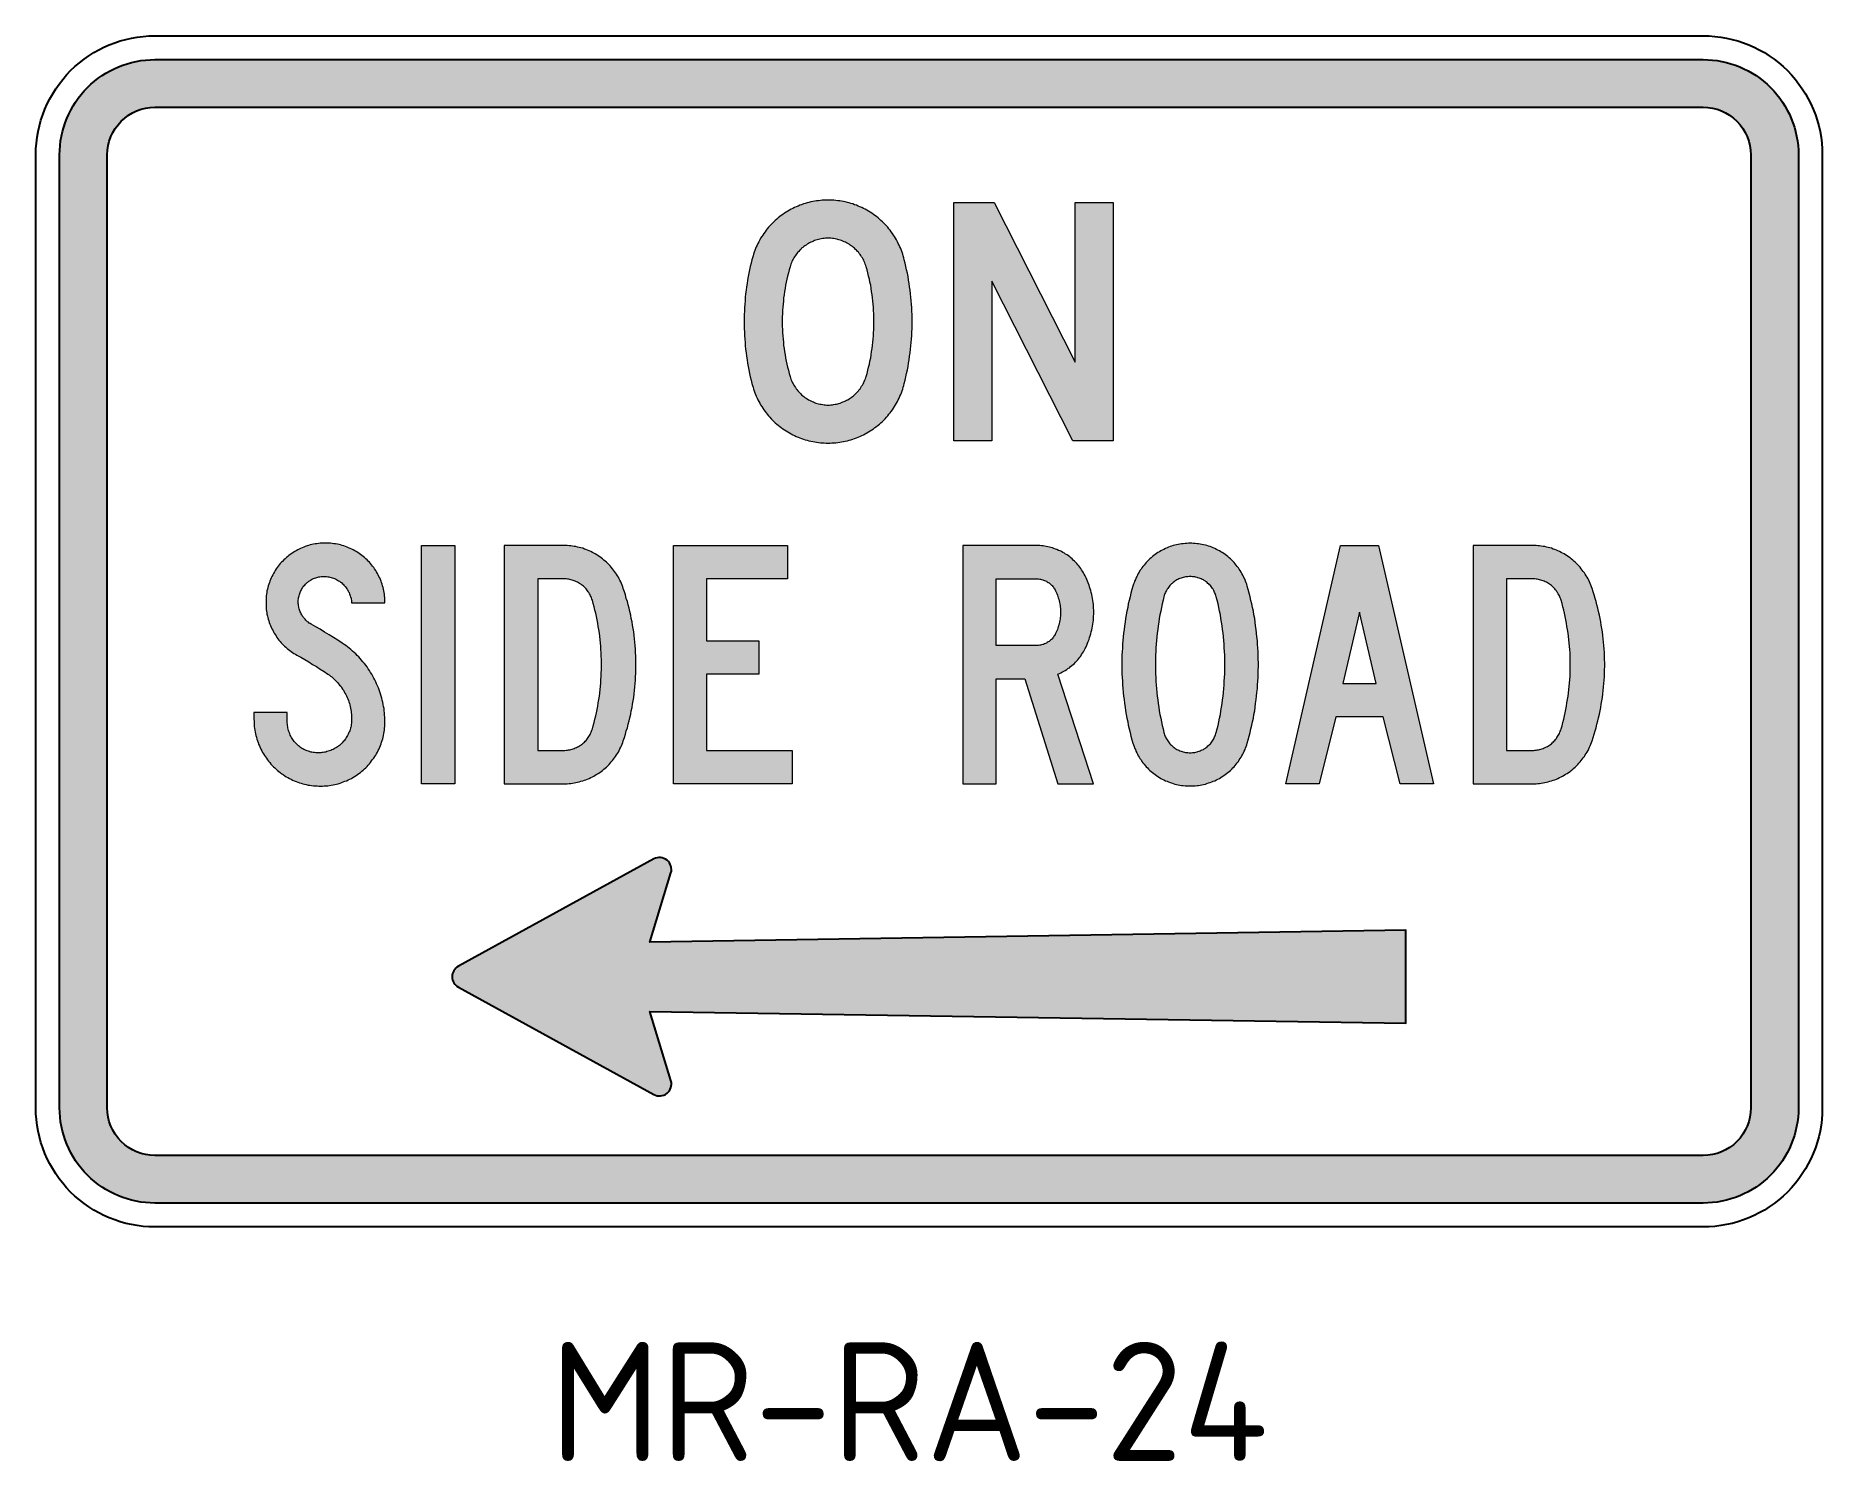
# Model space of a CAD drawing. Extents: x 163 to 313, y 104 to 223.
import ezdxf

# ---------------------------------------------------------------- set-up
doc = ezdxf.new("R2010")
doc.units = 0
doc.layers.add('L25', color=1, linetype='CONTINUOUS')
doc.layers.add('L35', color=3, linetype='CONTINUOUS')
doc.styles.add('ISO', font='iso3098b.shx')

msp = doc.modelspace()

# ---------------------------------------------------------------- texts
at = {"layer": 'L25', "insert": (206.44, 113.63), "char_height": 10, "attachment_point": 1, "style": 'ISO'}
msp.add_mtext_dynamic_manual_height_columns('MR-RA-24', width=97.4057, gutter_width=12.5, heights=[0], dxfattribs=at)

# ---------------------------------------------------------------- hatches: boundary and pattern name
at = {"layer": 'L25'}
h = msp.add_hatch(color=256, dxfattribs=at)
edge = h.paths.add_edge_path(flags=16)
edge.add_line((169.28, 133.28), (169.28, 213.28))
edge.add_arc((173.28, 213.28), 4, 90, 180, ccw=False)
edge.add_line((173.28, 217.28), (303.28, 217.28))
edge.add_arc((303.28, 213.28), 4, 0, 90, ccw=False)
edge.add_line((307.28, 213.28), (307.28, 133.28))
edge.add_arc((303.28, 133.28), 4, -90, 0, ccw=False)
edge.add_line((303.28, 129.28), (173.28, 129.28))
edge.add_arc((173.28, 133.28), 4, 180, 270, ccw=False)
edge = h.paths.add_edge_path()
edge.add_line((165.28, 133.28), (165.28, 213.28))
edge.add_arc((173.28, 213.28), 8, 90, 180, ccw=False)
edge.add_line((173.28, 221.28), (303.28, 221.28))
edge.add_arc((303.28, 213.28), 8, 0, 90, ccw=False)
edge.add_line((311.28, 213.28), (311.28, 133.28))
edge.add_arc((303.28, 133.28), 8, -90, 0, ccw=False)
edge.add_line((303.28, 125.28), (173.28, 125.28))
edge.add_arc((173.28, 133.28), 8, 180, 270, ccw=False)
h = msp.add_hatch(color=256, dxfattribs=at)
h.paths.add_polyline_path([(240.35, 209.28), (243.75, 209.28), (250.55, 195.89), (250.55, 209.28), (253.74, 209.28), (253.74, 189.28), (250.34, 189.28), (243.55, 202.69), (243.55, 189.28), (240.35, 189.28)])
h.paths.add_polyline_path([(233, 194.68), (233.08, 194.94), (233.15, 195.2), (233.21, 195.46), (233.27, 195.72), (233.32, 195.97), (233.38, 196.24), (233.42, 196.5), (233.46, 196.76), (233.5, 197.03), (233.54, 197.29), (233.56, 197.56), (233.59, 197.82), (233.62, 198.09), (233.63, 198.35), (233.64, 198.62), (233.65, 198.89), (233.65, 199.15), (233.65, 199.42), (233.65, 199.69), (233.64, 199.95), (233.63, 200.21), (233.62, 200.49), (233.59, 200.75), (233.56, 201.01), (233.54, 201.27), (233.5, 201.54), (233.46, 201.81), (233.42, 202.07), (233.38, 202.33), (233.32, 202.59), (233.27, 202.85), (233.21, 203.11), (233.15, 203.37), (233.08, 203.63), (233, 203.88), (232.97, 203.99), (232.93, 204.1), (232.88, 204.21), (232.84, 204.32), (232.8, 204.43), (232.74, 204.53), (232.69, 204.63), (232.62, 204.72), (232.55, 204.82), (232.49, 204.92), (232.42, 205.01), (232.35, 205.1), (232.27, 205.18), (232.19, 205.27), (232.11, 205.35), (232.03, 205.44), (231.94, 205.5), (231.84, 205.58), (231.75, 205.64), (231.66, 205.71), (231.56, 205.78), (231.46, 205.84), (231.36, 205.9), (231.26, 205.95), (231.15, 205.99), (231.04, 206.04), (230.94, 206.08), (230.83, 206.11), (230.71, 206.16), (230.61, 206.18), (230.5, 206.21), (230.39, 206.24), (230.27, 206.25), (230.16, 206.27), (230.04, 206.28), (229.93, 206.28), (229.81, 206.29), (229.69, 206.28), (229.58, 206.28), (229.46, 206.27), (229.35, 206.25), (229.23, 206.24), (229.12, 206.21), (229.01, 206.18), (228.9, 206.16), (228.78, 206.11), (228.67, 206.08), (228.57, 206.04), (228.46, 205.99), (228.35, 205.95), (228.25, 205.9), (228.15, 205.84), (228.05, 205.78), (227.95, 205.71), (227.86, 205.64), (227.77, 205.58), (227.67, 205.5), (227.58, 205.44), (227.51, 205.35), (227.42, 205.27), (227.34, 205.18), (227.26, 205.1), (227.19, 205.01), (227.12, 204.92), (227.06, 204.82), (226.99, 204.72), (226.93, 204.63), (226.87, 204.53), (226.82, 204.43), (226.77, 204.32), (226.73, 204.21), (226.68, 204.1), (226.64, 203.99), (226.61, 203.88), (226.53, 203.63), (226.47, 203.37), (226.4, 203.11), (226.35, 202.85), (226.29, 202.59), (226.24, 202.33), (226.19, 202.07), (226.15, 201.81), (226.12, 201.54), (226.07, 201.27), (226.05, 201.01), (226.02, 200.75), (225.99, 200.49), (225.98, 200.21), (225.97, 199.95), (225.96, 199.69), (225.96, 199.42), (225.96, 199.15), (225.96, 198.89), (225.97, 198.62), (225.98, 198.35), (225.99, 198.09), (226.02, 197.82), (226.05, 197.56), (226.07, 197.29), (226.12, 197.03), (226.15, 196.76), (226.19, 196.5), (226.24, 196.24), (226.29, 195.97), (226.35, 195.72), (226.4, 195.46), (226.47, 195.2), (226.53, 194.94), (226.61, 194.68), (226.64, 194.57), (226.68, 194.46), (226.73, 194.35), (226.77, 194.25), (226.82, 194.15), (226.87, 194.05), (226.93, 193.95), (226.99, 193.85), (227.06, 193.75), (227.12, 193.65), (227.19, 193.57), (227.26, 193.48), (227.34, 193.39), (227.42, 193.3), (227.51, 193.21), (227.58, 193.14), (227.67, 193.06), (227.77, 193), (227.86, 192.92), (227.95, 192.85), (228.05, 192.8), (228.15, 192.73), (228.25, 192.68), (228.35, 192.62), (228.46, 192.58), (228.57, 192.54), (228.67, 192.49), (228.78, 192.45), (228.9, 192.42), (229.01, 192.38), (229.12, 192.36), (229.23, 192.34), (229.35, 192.32), (229.46, 192.31), (229.58, 192.29), (229.69, 192.28), (229.81, 192.28), (229.93, 192.28), (230.04, 192.29), (230.16, 192.31), (230.27, 192.32), (230.39, 192.34), (230.5, 192.36), (230.61, 192.38), (230.71, 192.42), (230.83, 192.45), (230.94, 192.49), (231.04, 192.54), (231.15, 192.58), (231.26, 192.62), (231.36, 192.68), (231.46, 192.73), (231.56, 192.8), (231.66, 192.85), (231.75, 192.92), (231.84, 193), (231.94, 193.06), (232.03, 193.14), (232.11, 193.21), (232.19, 193.3), (232.27, 193.39), (232.35, 193.48), (232.42, 193.57), (232.49, 193.65), (232.55, 193.75), (232.62, 193.85), (232.69, 193.95), (232.74, 194.05), (232.8, 194.15), (232.84, 194.25), (232.88, 194.35), (232.93, 194.46), (232.97, 194.57)], flags=16)
h.paths.add_polyline_path([(229.81, 189.09), (229.97, 189.09), (230.13, 189.1), (230.29, 189.11), (230.45, 189.12), (230.62, 189.13), (230.78, 189.15), (230.93, 189.18), (231.1, 189.21), (231.25, 189.24), (231.42, 189.28), (231.57, 189.32), (231.72, 189.37), (231.88, 189.41), (232.03, 189.47), (232.18, 189.52), (232.34, 189.58), (232.48, 189.64), (232.63, 189.71), (232.77, 189.79), (232.92, 189.86), (233.06, 189.94), (233.2, 190.02), (233.34, 190.1), (233.47, 190.19), (233.61, 190.28), (233.74, 190.38), (233.87, 190.48), (234, 190.58), (234.12, 190.68), (234.24, 190.79), (234.36, 190.9), (234.47, 191.01), (234.59, 191.13), (234.7, 191.25), (234.81, 191.37), (234.91, 191.5), (235.01, 191.63), (235.11, 191.75), (235.2, 191.88), (235.29, 192.02), (235.38, 192.15), (235.47, 192.29), (235.54, 192.44), (235.63, 192.58), (235.7, 192.72), (235.77, 192.86), (235.84, 193.02), (235.91, 193.16), (235.96, 193.31), (236.01, 193.47), (236.07, 193.62), (236.11, 193.77), (236.16, 193.93), (236.2, 194.09), (236.28, 194.36), (236.34, 194.65), (236.4, 194.93), (236.46, 195.23), (236.52, 195.51), (236.56, 195.8), (236.61, 196.08), (236.65, 196.38), (236.69, 196.66), (236.73, 196.96), (236.76, 197.24), (236.78, 197.54), (236.8, 197.82), (236.83, 198.12), (236.84, 198.41), (236.85, 198.7), (236.86, 199), (236.86, 199.28), (236.86, 199.58), (236.85, 199.87), (236.84, 200.16), (236.83, 200.45), (236.8, 200.75), (236.78, 201.03), (236.76, 201.33), (236.73, 201.61), (236.69, 201.91), (236.65, 202.19), (236.61, 202.48), (236.56, 202.77), (236.52, 203.06), (236.46, 203.34), (236.4, 203.63), (236.34, 203.91), (236.28, 204.2), (236.2, 204.48), (236.16, 204.65), (236.11, 204.8), (236.07, 204.95), (236.01, 205.11), (235.96, 205.26), (235.91, 205.41), (235.84, 205.56), (235.77, 205.71), (235.7, 205.85), (235.63, 205.99), (235.54, 206.14), (235.47, 206.28), (235.38, 206.42), (235.29, 206.55), (235.2, 206.68), (235.11, 206.82), (235.01, 206.95), (234.91, 207.08), (234.81, 207.2), (234.7, 207.32), (234.59, 207.44), (234.47, 207.56), (234.36, 207.67), (234.24, 207.78), (234.12, 207.89), (234, 207.99), (233.87, 208.1), (233.74, 208.2), (233.61, 208.28), (233.47, 208.38), (233.34, 208.47), (233.2, 208.56), (233.06, 208.63), (232.92, 208.71), (232.77, 208.79), (232.63, 208.85), (232.48, 208.93), (232.34, 208.98), (232.18, 209.05), (232.03, 209.1), (231.88, 209.16), (231.72, 209.2), (231.57, 209.25), (231.42, 209.29), (231.25, 209.33), (231.1, 209.37), (230.93, 209.39), (230.78, 209.42), (230.62, 209.43), (230.45, 209.45), (230.29, 209.47), (230.13, 209.48), (229.97, 209.49), (229.81, 209.49), (229.64, 209.49), (229.48, 209.48), (229.32, 209.47), (229.16, 209.45), (229, 209.43), (228.84, 209.42), (228.68, 209.39), (228.51, 209.37), (228.36, 209.33), (228.2, 209.29), (228.04, 209.25), (227.89, 209.2), (227.74, 209.16), (227.58, 209.1), (227.43, 209.05), (227.28, 208.98), (227.13, 208.93), (226.98, 208.85), (226.84, 208.79), (226.7, 208.71), (226.55, 208.63), (226.41, 208.56), (226.27, 208.47), (226.14, 208.38), (226.01, 208.28), (225.87, 208.2), (225.74, 208.1), (225.61, 207.99), (225.49, 207.89), (225.37, 207.78), (225.25, 207.67), (225.14, 207.56), (225.02, 207.44), (224.91, 207.32), (224.8, 207.2), (224.7, 207.08), (224.6, 206.95), (224.51, 206.82), (224.41, 206.68), (224.32, 206.55), (224.23, 206.42), (224.14, 206.28), (224.07, 206.14), (223.99, 205.99), (223.91, 205.85), (223.84, 205.71), (223.77, 205.56), (223.71, 205.41), (223.65, 205.26), (223.6, 205.11), (223.54, 204.95), (223.5, 204.8), (223.45, 204.65), (223.41, 204.48), (223.34, 204.2), (223.27, 203.91), (223.21, 203.63), (223.15, 203.34), (223.09, 203.06), (223.05, 202.77), (223.01, 202.48), (222.96, 202.19), (222.92, 201.91), (222.88, 201.61), (222.85, 201.33), (222.83, 201.03), (222.81, 200.75), (222.79, 200.45), (222.78, 200.16), (222.76, 199.87), (222.75, 199.58), (222.75, 199.28), (222.75, 199), (222.76, 198.7), (222.78, 198.41), (222.79, 198.12), (222.81, 197.82), (222.83, 197.54), (222.85, 197.24), (222.88, 196.96), (222.92, 196.66), (222.96, 196.38), (223.01, 196.08), (223.05, 195.8), (223.09, 195.51), (223.15, 195.23), (223.21, 194.93), (223.27, 194.65), (223.34, 194.36), (223.41, 194.09), (223.45, 193.93), (223.5, 193.77), (223.54, 193.62), (223.6, 193.47), (223.65, 193.31), (223.71, 193.16), (223.77, 193.02), (223.84, 192.86), (223.91, 192.72), (223.99, 192.58), (224.07, 192.44), (224.14, 192.29), (224.23, 192.15), (224.32, 192.02), (224.41, 191.88), (224.51, 191.75), (224.6, 191.63), (224.7, 191.5), (224.8, 191.37), (224.91, 191.25), (225.02, 191.13), (225.14, 191.01), (225.25, 190.9), (225.37, 190.79), (225.49, 190.68), (225.61, 190.58), (225.74, 190.48), (225.87, 190.38), (226.01, 190.28), (226.14, 190.19), (226.27, 190.1), (226.41, 190.02), (226.55, 189.94), (226.7, 189.86), (226.84, 189.79), (226.98, 189.71), (227.13, 189.64), (227.28, 189.58), (227.43, 189.52), (227.58, 189.47), (227.74, 189.41), (227.89, 189.37), (228.04, 189.32), (228.2, 189.28), (228.36, 189.24), (228.51, 189.21), (228.68, 189.18), (228.84, 189.15), (229, 189.13), (229.16, 189.12), (229.32, 189.11), (229.48, 189.1), (229.64, 189.09)])
h = msp.add_hatch(color=256, dxfattribs=at)
h.paths.add_polyline_path([(286.75, 163.29), (288.95, 163.29), (289.05, 163.29), (289.15, 163.3), (289.25, 163.31), (289.35, 163.32), (289.44, 163.34), (289.54, 163.36), (289.64, 163.38), (289.74, 163.42), (289.84, 163.45), (289.93, 163.49), (290.01, 163.53), (290.11, 163.58), (290.2, 163.62), (290.29, 163.68), (290.36, 163.73), (290.45, 163.79), (290.53, 163.85), (290.61, 163.92), (290.68, 163.99), (290.75, 164.05), (290.81, 164.13), (290.88, 164.21), (290.95, 164.28), (291, 164.37), (291.05, 164.45), (291.11, 164.53), (291.16, 164.62), (291.21, 164.71), (291.25, 164.81), (291.28, 164.9), (291.32, 164.99), (291.35, 165.09), (291.43, 165.36), (291.49, 165.63), (291.57, 165.9), (291.64, 166.18), (291.69, 166.45), (291.74, 166.72), (291.8, 167), (291.84, 167.27), (291.89, 167.56), (291.93, 167.83), (291.96, 168.1), (292, 168.39), (292.03, 168.66), (292.05, 168.95), (292.07, 169.22), (292.1, 169.51), (292.11, 169.79), (292.11, 170.06), (292.12, 170.35), (292.12, 170.62), (292.11, 170.91), (292.11, 171.19), (292.1, 171.47), (292.07, 171.75), (292.05, 172.02), (292.03, 172.31), (292, 172.58), (291.96, 172.87), (291.93, 173.14), (291.89, 173.43), (291.84, 173.7), (291.8, 173.97), (291.74, 174.25), (291.69, 174.52), (291.64, 174.81), (291.57, 175.07), (291.49, 175.34), (291.43, 175.62), (291.35, 175.89), (291.32, 175.98), (291.28, 176.08), (291.25, 176.17), (291.21, 176.26), (291.16, 176.35), (291.11, 176.44), (291.05, 176.53), (291, 176.61), (290.95, 176.69), (290.88, 176.77), (290.81, 176.84), (290.75, 176.92), (290.68, 176.99), (290.61, 177.06), (290.53, 177.13), (290.45, 177.18), (290.36, 177.25), (290.29, 177.3), (290.2, 177.35), (290.11, 177.4), (290.01, 177.45), (289.93, 177.49), (289.84, 177.52), (289.74, 177.55), (289.64, 177.59), (289.54, 177.61), (289.44, 177.63), (289.35, 177.65), (289.25, 177.66), (289.15, 177.68), (289.05, 177.69), (288.95, 177.69), (286.75, 177.69)], flags=16)
h.paths.add_polyline_path([(268.23, 160.49), (272.83, 180.49), (276.03, 180.49), (280.63, 160.49), (277.83, 160.49), (276.42, 166.09), (272.43, 166.09), (271.03, 160.49)])
h.paths.add_polyline_path([(265, 163.89), (265.08, 164.18), (265.17, 164.49), (265.24, 164.79), (265.31, 165.09), (265.37, 165.4), (265.44, 165.69), (265.51, 166), (265.56, 166.31), (265.62, 166.61), (265.66, 166.92), (265.7, 167.23), (265.75, 167.55), (265.78, 167.85), (265.81, 168.16), (265.85, 168.47), (265.87, 168.78), (265.89, 169.09), (265.91, 169.4), (265.92, 169.71), (265.92, 170.02), (265.93, 170.33), (265.93, 170.64), (265.92, 170.95), (265.92, 171.27), (265.91, 171.58), (265.89, 171.88), (265.87, 172.2), (265.85, 172.51), (265.81, 172.81), (265.78, 173.13), (265.75, 173.44), (265.7, 173.74), (265.66, 174.05), (265.62, 174.36), (265.56, 174.66), (265.51, 174.97), (265.44, 175.28), (265.37, 175.58), (265.31, 175.88), (265.24, 176.19), (265.17, 176.49), (265.08, 176.79), (265, 177.08), (264.96, 177.23), (264.9, 177.36), (264.86, 177.49), (264.81, 177.62), (264.75, 177.75), (264.68, 177.88), (264.62, 178.01), (264.55, 178.14), (264.48, 178.26), (264.4, 178.39), (264.32, 178.5), (264.25, 178.62), (264.16, 178.73), (264.07, 178.85), (263.97, 178.96), (263.89, 179.05), (263.79, 179.16), (263.69, 179.26), (263.58, 179.36), (263.47, 179.46), (263.36, 179.55), (263.25, 179.64), (263.14, 179.72), (263.02, 179.81), (262.9, 179.89), (262.78, 179.96), (262.66, 180.03), (262.53, 180.1), (262.41, 180.16), (262.28, 180.23), (262.14, 180.28), (262.01, 180.34), (261.88, 180.39), (261.75, 180.43), (261.61, 180.48), (261.48, 180.51), (261.33, 180.54), (261.19, 180.58), (261.05, 180.6), (260.91, 180.63), (260.78, 180.64), (260.63, 180.65), (260.49, 180.66), (260.35, 180.68), (260.19, 180.68), (260.05, 180.68), (259.91, 180.66), (259.77, 180.65), (259.63, 180.64), (259.49, 180.63), (259.35, 180.6), (259.21, 180.58), (259.07, 180.54), (258.92, 180.51), (258.79, 180.48), (258.65, 180.43), (258.52, 180.39), (258.39, 180.34), (258.26, 180.28), (258.12, 180.23), (257.99, 180.16), (257.86, 180.1), (257.74, 180.03), (257.62, 179.96), (257.5, 179.89), (257.38, 179.81), (257.26, 179.72), (257.15, 179.64), (257.04, 179.55), (256.93, 179.46), (256.82, 179.36), (256.71, 179.26), (256.61, 179.16), (256.52, 179.05), (256.43, 178.96), (256.33, 178.85), (256.24, 178.73), (256.15, 178.62), (256.08, 178.5), (255.99, 178.39), (255.92, 178.26), (255.85, 178.14), (255.78, 178.01), (255.72, 177.88), (255.65, 177.75), (255.6, 177.62), (255.54, 177.49), (255.5, 177.36), (255.44, 177.23), (255.4, 177.08), (255.32, 176.79), (255.23, 176.49), (255.16, 176.19), (255.09, 175.88), (255.01, 175.58), (254.96, 175.28), (254.89, 174.97), (254.84, 174.66), (254.78, 174.36), (254.74, 174.05), (254.7, 173.74), (254.65, 173.44), (254.61, 173.13), (254.59, 172.81), (254.55, 172.51), (254.53, 172.2), (254.51, 171.88), (254.49, 171.58), (254.48, 171.27), (254.47, 170.95), (254.47, 170.64), (254.47, 170.33), (254.47, 170.02), (254.48, 169.71), (254.49, 169.4), (254.51, 169.09), (254.53, 168.78), (254.55, 168.47), (254.59, 168.16), (254.61, 167.85), (254.65, 167.55), (254.7, 167.23), (254.74, 166.92), (254.78, 166.61), (254.84, 166.31), (254.89, 166), (254.96, 165.69), (255.01, 165.4), (255.09, 165.09), (255.16, 164.79), (255.23, 164.49), (255.32, 164.18), (255.4, 163.89), (255.44, 163.76), (255.5, 163.61), (255.54, 163.48), (255.6, 163.35), (255.65, 163.22), (255.72, 163.09), (255.78, 162.97), (255.85, 162.84), (255.92, 162.72), (255.99, 162.6), (256.08, 162.48), (256.15, 162.35), (256.24, 162.25), (256.33, 162.14), (256.43, 162.03), (256.52, 161.92), (256.61, 161.81), (256.71, 161.71), (256.82, 161.61), (256.93, 161.52), (257.04, 161.42), (257.15, 161.34), (257.26, 161.25), (257.38, 161.17), (257.5, 161.1), (257.62, 161.02), (257.74, 160.94), (257.86, 160.88), (257.99, 160.81), (258.12, 160.74), (258.26, 160.69), (258.39, 160.64), (258.52, 160.59), (258.65, 160.55), (258.79, 160.5), (258.92, 160.46), (259.07, 160.43), (259.21, 160.39), (259.35, 160.37), (259.49, 160.35), (259.63, 160.33), (259.77, 160.32), (259.91, 160.31), (260.05, 160.3), (260.19, 160.3), (260.35, 160.3), (260.49, 160.31), (260.63, 160.32), (260.78, 160.33), (260.91, 160.35), (261.05, 160.37), (261.19, 160.39), (261.33, 160.43), (261.48, 160.46), (261.61, 160.5), (261.75, 160.55), (261.88, 160.59), (262.01, 160.64), (262.14, 160.69), (262.28, 160.74), (262.41, 160.81), (262.53, 160.88), (262.66, 160.94), (262.78, 161.02), (262.9, 161.1), (263.02, 161.17), (263.14, 161.25), (263.25, 161.34), (263.36, 161.42), (263.47, 161.52), (263.58, 161.61), (263.69, 161.71), (263.79, 161.81), (263.89, 161.92), (263.97, 162.03), (264.07, 162.14), (264.16, 162.25), (264.25, 162.35), (264.32, 162.48), (264.4, 162.6), (264.48, 162.72), (264.55, 162.84), (264.62, 162.97), (264.68, 163.09), (264.75, 163.22), (264.81, 163.35), (264.86, 163.48), (264.9, 163.61), (264.96, 163.76)])
h.paths.add_polyline_path([(262.4, 164.79), (262.47, 165.09), (262.55, 165.39), (262.61, 165.69), (262.67, 166), (262.74, 166.31), (262.79, 166.61), (262.83, 166.92), (262.89, 167.23), (262.92, 167.53), (262.97, 167.85), (263, 168.16), (263.03, 168.47), (263.05, 168.77), (263.07, 169.09), (263.09, 169.4), (263.11, 169.71), (263.11, 170.02), (263.12, 170.33), (263.12, 170.64), (263.11, 170.95), (263.11, 171.27), (263.09, 171.58), (263.07, 171.89), (263.05, 172.2), (263.03, 172.51), (263, 172.82), (262.97, 173.13), (262.92, 173.44), (262.89, 173.74), (262.83, 174.05), (262.79, 174.36), (262.74, 174.66), (262.67, 174.97), (262.61, 175.28), (262.55, 175.58), (262.47, 175.89), (262.4, 176.19), (262.37, 176.28), (262.34, 176.37), (262.31, 176.46), (262.26, 176.55), (262.23, 176.63), (262.19, 176.72), (262.13, 176.81), (262.08, 176.89), (262.02, 176.96), (261.97, 177.04), (261.9, 177.12), (261.84, 177.18), (261.77, 177.26), (261.7, 177.31), (261.63, 177.38), (261.55, 177.45), (261.48, 177.5), (261.39, 177.54), (261.31, 177.6), (261.22, 177.64), (261.14, 177.69), (261.05, 177.72), (260.96, 177.75), (260.86, 177.78), (260.78, 177.81), (260.68, 177.83), (260.59, 177.85), (260.49, 177.86), (260.39, 177.87), (260.29, 177.88), (260.19, 177.88), (260.11, 177.88), (260.01, 177.87), (259.91, 177.86), (259.81, 177.85), (259.72, 177.83), (259.63, 177.81), (259.54, 177.78), (259.44, 177.75), (259.35, 177.72), (259.26, 177.69), (259.18, 177.64), (259.09, 177.6), (259.01, 177.54), (258.92, 177.5), (258.85, 177.45), (258.77, 177.38), (258.69, 177.31), (258.63, 177.26), (258.56, 177.18), (258.5, 177.12), (258.43, 177.04), (258.38, 176.96), (258.32, 176.89), (258.27, 176.81), (258.21, 176.72), (258.17, 176.63), (258.12, 176.55), (258.09, 176.46), (258.06, 176.37), (258.03, 176.28), (258, 176.19), (257.93, 175.89), (257.85, 175.58), (257.79, 175.28), (257.73, 174.97), (257.67, 174.66), (257.61, 174.36), (257.57, 174.05), (257.51, 173.74), (257.48, 173.44), (257.44, 173.13), (257.4, 172.82), (257.37, 172.51), (257.35, 172.2), (257.33, 171.89), (257.31, 171.58), (257.29, 171.27), (257.29, 170.95), (257.28, 170.64), (257.28, 170.33), (257.29, 170.02), (257.29, 169.71), (257.31, 169.4), (257.33, 169.09), (257.35, 168.77), (257.37, 168.47), (257.4, 168.16), (257.44, 167.85), (257.48, 167.53), (257.51, 167.23), (257.57, 166.92), (257.61, 166.61), (257.67, 166.31), (257.73, 166), (257.79, 165.69), (257.85, 165.39), (257.93, 165.09), (258, 164.79), (258.03, 164.7), (258.06, 164.6), (258.09, 164.51), (258.12, 164.42), (258.17, 164.34), (258.21, 164.25), (258.27, 164.17), (258.32, 164.08), (258.38, 164.01), (258.43, 163.93), (258.5, 163.85), (258.56, 163.79), (258.63, 163.72), (258.69, 163.66), (258.77, 163.59), (258.85, 163.54), (258.92, 163.48), (259.01, 163.43), (259.09, 163.37), (259.18, 163.33), (259.26, 163.3), (259.35, 163.25), (259.44, 163.22), (259.54, 163.19), (259.63, 163.16), (259.72, 163.14), (259.81, 163.12), (259.91, 163.11), (260.01, 163.1), (260.11, 163.09), (260.19, 163.09), (260.29, 163.09), (260.39, 163.1), (260.49, 163.11), (260.59, 163.12), (260.68, 163.14), (260.78, 163.16), (260.86, 163.19), (260.96, 163.22), (261.05, 163.25), (261.14, 163.3), (261.22, 163.33), (261.31, 163.37), (261.39, 163.43), (261.48, 163.48), (261.55, 163.54), (261.63, 163.59), (261.7, 163.66), (261.77, 163.72), (261.84, 163.79), (261.9, 163.85), (261.97, 163.93), (262.02, 164.01), (262.08, 164.08), (262.13, 164.17), (262.19, 164.25), (262.23, 164.34), (262.26, 164.42), (262.31, 164.51), (262.34, 164.6), (262.37, 164.7)], flags=16)
h.paths.add_polyline_path([(216.81, 160.49), (216.81, 180.49), (226.4, 180.49), (226.4, 177.69), (219.6, 177.69), (219.6, 172.48), (224, 172.48), (224, 169.69), (219.6, 169.69), (219.6, 163.29), (226.79, 163.29), (226.79, 160.49)])
h.paths.add_polyline_path([(202.61, 160.49), (207.61, 160.49), (207.76, 160.49), (207.9, 160.49), (208.05, 160.5), (208.2, 160.51), (208.34, 160.54), (208.48, 160.56), (208.63, 160.59), (208.77, 160.61), (208.91, 160.65), (209.05, 160.69), (209.2, 160.73), (209.34, 160.78), (209.47, 160.82), (209.61, 160.88), (209.74, 160.94), (209.87, 161), (210.01, 161.06), (210.14, 161.13), (210.26, 161.2), (210.39, 161.28), (210.51, 161.36), (210.63, 161.43), (210.75, 161.52), (210.86, 161.61), (210.98, 161.71), (211.09, 161.8), (211.2, 161.89), (211.31, 162), (211.41, 162.1), (211.51, 162.21), (211.6, 162.32), (211.69, 162.43), (211.79, 162.54), (211.88, 162.66), (211.96, 162.78), (212.04, 162.9), (212.12, 163.03), (212.2, 163.15), (212.26, 163.29), (212.33, 163.42), (212.39, 163.55), (212.45, 163.68), (212.5, 163.81), (212.56, 163.95), (212.61, 164.08), (212.7, 164.36), (212.79, 164.64), (212.86, 164.92), (212.95, 165.19), (213.03, 165.48), (213.09, 165.76), (213.16, 166.03), (213.23, 166.32), (213.28, 166.6), (213.34, 166.89), (213.39, 167.17), (213.43, 167.46), (213.48, 167.74), (213.51, 168.03), (213.54, 168.32), (213.58, 168.61), (213.6, 168.89), (213.62, 169.19), (213.64, 169.47), (213.65, 169.77), (213.66, 170.05), (213.66, 170.34), (213.66, 170.63), (213.66, 170.92), (213.65, 171.21), (213.64, 171.5), (213.62, 171.79), (213.6, 172.08), (213.58, 172.36), (213.54, 172.66), (213.51, 172.94), (213.48, 173.23), (213.43, 173.51), (213.39, 173.8), (213.34, 174.08), (213.28, 174.37), (213.23, 174.65), (213.16, 174.94), (213.09, 175.22), (213.03, 175.5), (212.95, 175.78), (212.86, 176.05), (212.79, 176.34), (212.7, 176.61), (212.61, 176.89), (212.56, 177.03), (212.5, 177.16), (212.45, 177.29), (212.39, 177.43), (212.33, 177.57), (212.26, 177.7), (212.2, 177.82), (212.12, 177.95), (212.04, 178.07), (211.96, 178.19), (211.88, 178.31), (211.79, 178.43), (211.69, 178.54), (211.6, 178.66), (211.51, 178.77), (211.41, 178.87), (211.31, 178.98), (211.2, 179.08), (211.09, 179.18), (210.98, 179.27), (210.86, 179.36), (210.75, 179.45), (210.63, 179.54), (210.51, 179.61), (210.39, 179.7), (210.26, 179.78), (210.14, 179.84), (210.01, 179.91), (209.87, 179.97), (209.74, 180.04), (209.61, 180.1), (209.47, 180.15), (209.34, 180.19), (209.2, 180.25), (209.05, 180.28), (208.91, 180.33), (208.77, 180.36), (208.63, 180.39), (208.48, 180.41), (208.34, 180.43), (208.2, 180.46), (208.05, 180.47), (207.9, 180.48), (207.76, 180.49), (207.61, 180.49), (202.61, 180.49)])
h.paths.add_polyline_path([(205.42, 163.29), (207.61, 163.29), (207.71, 163.29), (207.82, 163.3), (207.91, 163.31), (208.01, 163.32), (208.11, 163.34), (208.21, 163.36), (208.31, 163.38), (208.4, 163.42), (208.49, 163.45), (208.58, 163.49), (208.68, 163.53), (208.77, 163.58), (208.86, 163.62), (208.94, 163.68), (209.03, 163.73), (209.11, 163.79), (209.18, 163.85), (209.26, 163.92), (209.34, 163.99), (209.4, 164.05), (209.48, 164.13), (209.55, 164.21), (209.6, 164.28), (209.67, 164.37), (209.72, 164.45), (209.78, 164.53), (209.82, 164.62), (209.86, 164.71), (209.91, 164.81), (209.94, 164.9), (209.98, 164.99), (210.01, 165.09), (210.08, 165.36), (210.16, 165.63), (210.23, 165.9), (210.29, 166.18), (210.35, 166.45), (210.41, 166.72), (210.46, 167), (210.51, 167.27), (210.55, 167.56), (210.6, 167.83), (210.63, 168.1), (210.66, 168.39), (210.69, 168.66), (210.72, 168.95), (210.73, 169.22), (210.75, 169.51), (210.76, 169.79), (210.77, 170.06), (210.77, 170.35), (210.77, 170.62), (210.77, 170.91), (210.76, 171.19), (210.75, 171.47), (210.73, 171.75), (210.72, 172.02), (210.69, 172.31), (210.66, 172.58), (210.63, 172.87), (210.6, 173.14), (210.55, 173.43), (210.51, 173.7), (210.46, 173.97), (210.41, 174.25), (210.35, 174.52), (210.29, 174.81), (210.23, 175.07), (210.16, 175.34), (210.08, 175.62), (210.01, 175.89), (209.98, 175.98), (209.94, 176.08), (209.91, 176.17), (209.86, 176.26), (209.82, 176.35), (209.78, 176.44), (209.72, 176.53), (209.67, 176.61), (209.6, 176.69), (209.55, 176.77), (209.48, 176.84), (209.4, 176.92), (209.34, 176.99), (209.26, 177.06), (209.18, 177.13), (209.11, 177.18), (209.03, 177.25), (208.94, 177.3), (208.86, 177.35), (208.77, 177.4), (208.68, 177.45), (208.58, 177.49), (208.49, 177.52), (208.4, 177.55), (208.31, 177.59), (208.21, 177.61), (208.11, 177.63), (208.01, 177.65), (207.91, 177.66), (207.82, 177.68), (207.71, 177.69), (207.61, 177.69), (205.42, 177.69)], flags=16)
h.paths.add_polyline_path([(195.66, 160.49), (195.66, 180.49), (198.46, 180.49), (198.46, 160.49)])
h.paths.add_polyline_path([(283.96, 160.49), (288.95, 160.49), (289.09, 160.49), (289.25, 160.49), (289.39, 160.5), (289.53, 160.51), (289.67, 160.54), (289.83, 160.56), (289.97, 160.59), (290.11, 160.61), (290.26, 160.65), (290.4, 160.69), (290.53, 160.73), (290.67, 160.78), (290.81, 160.82), (290.95, 160.88), (291.08, 160.94), (291.22, 161), (291.35, 161.06), (291.47, 161.13), (291.6, 161.2), (291.72, 161.28), (291.85, 161.36), (291.97, 161.43), (292.1, 161.52), (292.2, 161.61), (292.33, 161.71), (292.43, 161.8), (292.54, 161.89), (292.64, 162), (292.75, 162.1), (292.85, 162.21), (292.95, 162.32), (293.04, 162.43), (293.12, 162.54), (293.21, 162.66), (293.3, 162.78), (293.38, 162.9), (293.46, 163.03), (293.53, 163.15), (293.61, 163.29), (293.67, 163.42), (293.74, 163.55), (293.79, 163.68), (293.85, 163.81), (293.9, 163.95), (293.95, 164.08), (294.04, 164.36), (294.13, 164.64), (294.21, 164.92), (294.29, 165.19), (294.36, 165.48), (294.44, 165.76), (294.5, 166.03), (294.57, 166.32), (294.62, 166.6), (294.68, 166.89), (294.72, 167.17), (294.78, 167.46), (294.81, 167.74), (294.85, 168.03), (294.89, 168.32), (294.92, 168.61), (294.94, 168.89), (294.96, 169.19), (294.98, 169.47), (295, 169.77), (295, 170.05), (295.01, 170.34), (295.01, 170.63), (295, 170.92), (295, 171.21), (294.98, 171.5), (294.96, 171.79), (294.94, 172.08), (294.92, 172.36), (294.89, 172.66), (294.85, 172.94), (294.81, 173.23), (294.78, 173.51), (294.72, 173.8), (294.68, 174.08), (294.62, 174.37), (294.57, 174.65), (294.5, 174.94), (294.44, 175.22), (294.36, 175.5), (294.29, 175.78), (294.21, 176.05), (294.13, 176.34), (294.04, 176.61), (293.95, 176.89), (293.9, 177.03), (293.85, 177.16), (293.79, 177.29), (293.74, 177.43), (293.67, 177.57), (293.61, 177.7), (293.53, 177.82), (293.46, 177.95), (293.38, 178.07), (293.3, 178.19), (293.21, 178.31), (293.12, 178.43), (293.04, 178.54), (292.95, 178.66), (292.85, 178.77), (292.75, 178.87), (292.64, 178.98), (292.54, 179.08), (292.43, 179.18), (292.33, 179.27), (292.2, 179.36), (292.1, 179.45), (291.97, 179.54), (291.85, 179.61), (291.72, 179.7), (291.6, 179.78), (291.47, 179.84), (291.35, 179.91), (291.22, 179.97), (291.08, 180.04), (290.95, 180.1), (290.81, 180.15), (290.67, 180.19), (290.53, 180.25), (290.4, 180.28), (290.26, 180.33), (290.11, 180.36), (289.97, 180.39), (289.83, 180.41), (289.67, 180.43), (289.53, 180.46), (289.39, 180.47), (289.25, 180.48), (289.09, 180.49), (288.95, 180.49), (283.96, 180.49)])
h.paths.add_polyline_path([(187.6, 177.88), (187.7, 177.88), (187.8, 177.87), (187.89, 177.85), (187.98, 177.83), (188.08, 177.81), (188.17, 177.78), (188.27, 177.75), (188.36, 177.71), (188.44, 177.68), (188.53, 177.63), (188.62, 177.59), (188.7, 177.53), (188.78, 177.48), (188.86, 177.42), (188.94, 177.37), (189.01, 177.3), (189.08, 177.24), (189.14, 177.17), (189.21, 177.09), (189.28, 177.02), (189.34, 176.94), (189.4, 176.86), (189.45, 176.79), (189.49, 176.7), (189.54, 176.61), (189.58, 176.53), (189.63, 176.44), (189.66, 176.35), (189.69, 176.26), (189.71, 176.16), (189.75, 176.08), (189.76, 175.98), (189.78, 175.88), (189.79, 175.78), (189.8, 175.68), (192.59, 175.68), (192.59, 175.84), (192.59, 175.98), (192.58, 176.12), (192.57, 176.26), (192.55, 176.4), (192.53, 176.54), (192.51, 176.68), (192.47, 176.82), (192.44, 176.96), (192.4, 177.09), (192.36, 177.24), (192.31, 177.37), (192.27, 177.5), (192.21, 177.64), (192.16, 177.77), (192.09, 177.89), (192.02, 178.03), (191.96, 178.15), (191.89, 178.28), (191.82, 178.4), (191.73, 178.52), (191.65, 178.63), (191.56, 178.75), (191.48, 178.86), (191.39, 178.97), (191.29, 179.08), (191.19, 179.18), (191.09, 179.28), (190.98, 179.38), (190.89, 179.47), (190.78, 179.57), (190.66, 179.66), (190.55, 179.74), (190.43, 179.82), (190.31, 179.9), (190.18, 179.97), (190.06, 180.05), (189.93, 180.12), (189.81, 180.18), (189.68, 180.24), (189.55, 180.3), (189.42, 180.36), (189.29, 180.4), (189.14, 180.45), (189.01, 180.49), (188.87, 180.53), (188.74, 180.57), (188.6, 180.59), (188.45, 180.62), (188.31, 180.64), (188.17, 180.65), (188.03, 180.68), (187.89, 180.68), (187.74, 180.69), (187.6, 180.69), (187.46, 180.69), (187.32, 180.68), (187.17, 180.68), (187.03, 180.65), (186.89, 180.64), (186.75, 180.62), (186.6, 180.59), (186.46, 180.57), (186.33, 180.53), (186.19, 180.49), (186.06, 180.45), (185.91, 180.4), (185.78, 180.36), (185.65, 180.3), (185.52, 180.24), (185.39, 180.18), (185.27, 180.12), (185.14, 180.05), (185.02, 179.97), (184.9, 179.9), (184.77, 179.82), (184.65, 179.74), (184.54, 179.66), (184.44, 179.57), (184.33, 179.47), (184.22, 179.38), (184.11, 179.28), (184.01, 179.18), (183.91, 179.08), (183.81, 178.97), (183.72, 178.86), (183.64, 178.75), (183.55, 178.63), (183.47, 178.52), (183.38, 178.4), (183.32, 178.28), (183.24, 178.15), (183.18, 178.03), (183.11, 177.89), (183.04, 177.77), (182.99, 177.64), (182.94, 177.5), (182.89, 177.37), (182.85, 177.24), (182.8, 177.09), (182.76, 176.96), (182.73, 176.82), (182.69, 176.68), (182.67, 176.54), (182.65, 176.4), (182.63, 176.26), (182.62, 176.12), (182.61, 175.98), (182.61, 175.84), (182.61, 175.68), (182.61, 175.55), (182.61, 175.41), (182.62, 175.27), (182.63, 175.12), (182.65, 174.98), (182.67, 174.84), (182.69, 174.71), (182.73, 174.56), (182.76, 174.43), (182.79, 174.29), (182.84, 174.16), (182.88, 174.03), (182.94, 173.89), (182.98, 173.77), (183.03, 173.63), (183.1, 173.5), (183.17, 173.37), (183.23, 173.25), (183.3, 173.13), (183.37, 173.01), (183.45, 172.89), (183.53, 172.77), (183.61, 172.66), (183.7, 172.55), (183.79, 172.44), (183.88, 172.33), (183.98, 172.23), (184.07, 172.13), (184.17, 172.04), (184.28, 171.94), (184.39, 171.84), (184.5, 171.75), (184.61, 171.66), (184.72, 171.59), (184.84, 171.51), (184.96, 171.43), (185.08, 171.36), (185.2, 171.29), (185.53, 171.1), (185.87, 170.91), (186.2, 170.72), (186.52, 170.51), (186.84, 170.32), (187.16, 170.11), (187.48, 169.9), (187.8, 169.69), (187.91, 169.62), (188.02, 169.53), (188.13, 169.45), (188.24, 169.36), (188.33, 169.26), (188.43, 169.18), (188.53, 169.08), (188.62, 168.98), (188.71, 168.88), (188.79, 168.77), (188.88, 168.67), (188.96, 168.56), (189.03, 168.44), (189.11, 168.33), (189.18, 168.21), (189.24, 168.1), (189.31, 167.98), (189.37, 167.86), (189.43, 167.73), (189.47, 167.61), (189.53, 167.48), (189.57, 167.36), (189.62, 167.23), (189.65, 167.1), (189.68, 166.96), (189.71, 166.83), (189.74, 166.7), (189.76, 166.56), (189.77, 166.43), (189.78, 166.3), (189.79, 166.15), (189.8, 166.02), (189.8, 165.89), (189.8, 165.78), (189.79, 165.67), (189.78, 165.56), (189.77, 165.45), (189.75, 165.36), (189.72, 165.25), (189.7, 165.15), (189.67, 165.04), (189.64, 164.94), (189.59, 164.84), (189.55, 164.74), (189.51, 164.64), (189.46, 164.54), (189.41, 164.45), (189.35, 164.36), (189.29, 164.27), (189.22, 164.18), (189.16, 164.1), (189.09, 164.02), (189.01, 163.93), (188.94, 163.87), (188.86, 163.79), (188.77, 163.71), (188.7, 163.65), (188.61, 163.59), (188.52, 163.53), (188.42, 163.47), (188.33, 163.42), (188.24, 163.37), (188.14, 163.32), (188.04, 163.29), (187.94, 163.24), (187.83, 163.21), (187.73, 163.18), (187.62, 163.15), (187.52, 163.13), (187.41, 163.11), (187.3, 163.1), (187.21, 163.09), (187.1, 163.08), (186.99, 163.08), (186.89, 163.08), (186.78, 163.09), (186.68, 163.1), (186.57, 163.11), (186.47, 163.13), (186.37, 163.15), (186.26, 163.19), (186.17, 163.21), (186.07, 163.25), (185.97, 163.29), (185.88, 163.33), (185.78, 163.37), (185.69, 163.43), (185.6, 163.48), (185.52, 163.54), (185.43, 163.6), (185.34, 163.67), (185.27, 163.73), (185.19, 163.81), (185.11, 163.88), (185.05, 163.95), (184.98, 164.04), (184.92, 164.12), (184.85, 164.21), (184.8, 164.29), (184.74, 164.38), (184.69, 164.48), (184.64, 164.57), (184.6, 164.67), (184.57, 164.76), (184.53, 164.86), (184.5, 164.96), (184.47, 165.06), (184.45, 165.17), (184.44, 165.27), (184.42, 165.38), (184.41, 165.48), (184.4, 165.59), (184.4, 165.68), (184.4, 166.48), (181.6, 166.48), (181.6, 165.89), (181.61, 165.74), (181.61, 165.59), (181.62, 165.43), (181.63, 165.28), (181.65, 165.13), (181.68, 164.98), (181.7, 164.83), (181.73, 164.69), (181.76, 164.53), (181.81, 164.39), (181.84, 164.24), (181.89, 164.1), (181.94, 163.95), (181.99, 163.81), (182.05, 163.67), (182.11, 163.53), (182.18, 163.39), (182.25, 163.26), (182.32, 163.12), (182.4, 162.99), (182.48, 162.87), (182.56, 162.74), (182.65, 162.62), (182.74, 162.49), (182.83, 162.38), (182.92, 162.26), (183.02, 162.14), (183.13, 162.03), (183.23, 161.92), (183.34, 161.82), (183.45, 161.71), (183.57, 161.61), (183.69, 161.51), (183.81, 161.42), (183.93, 161.33), (184.05, 161.25), (184.18, 161.16), (184.3, 161.08), (184.44, 161.01), (184.58, 160.93), (184.71, 160.87), (184.84, 160.8), (184.98, 160.73), (185.13, 160.68), (185.27, 160.62), (185.41, 160.57), (185.55, 160.53), (185.71, 160.48), (185.85, 160.45), (185.99, 160.42), (186.14, 160.38), (186.3, 160.36), (186.44, 160.34), (186.59, 160.32), (186.75, 160.31), (186.9, 160.3), (187.05, 160.28), (187.21, 160.28), (187.35, 160.28), (187.5, 160.3), (187.64, 160.31), (187.8, 160.32), (187.95, 160.34), (188.09, 160.36), (188.25, 160.39), (188.39, 160.42), (188.53, 160.46), (188.67, 160.49), (188.83, 160.54), (188.97, 160.58), (189.1, 160.64), (189.24, 160.69), (189.39, 160.74), (189.52, 160.81), (189.65, 160.88), (189.78, 160.94), (189.91, 161.02), (190.04, 161.1), (190.17, 161.17), (190.29, 161.26), (190.41, 161.35), (190.54, 161.43), (190.66, 161.53), (190.77, 161.63), (190.87, 161.73), (190.98, 161.83), (191.09, 161.94), (191.19, 162.05), (191.29, 162.16), (191.39, 162.28), (191.48, 162.4), (191.56, 162.51), (191.65, 162.64), (191.74, 162.76), (191.82, 162.89), (191.89, 163.01), (191.97, 163.14), (192.04, 163.29), (192.1, 163.42), (192.16, 163.55), (192.22, 163.69), (192.28, 163.83), (192.32, 163.98), (192.36, 164.12), (192.41, 164.26), (192.44, 164.4), (192.48, 164.54), (192.51, 164.7), (192.54, 164.84), (192.56, 164.99), (192.57, 165.14), (192.58, 165.29), (192.59, 165.44), (192.6, 165.59), (192.6, 165.74), (192.59, 165.89), (192.59, 166.07), (192.57, 166.25), (192.56, 166.43), (192.54, 166.61), (192.52, 166.79), (192.48, 166.98), (192.45, 167.15), (192.42, 167.33), (192.37, 167.5), (192.33, 167.68), (192.29, 167.85), (192.23, 168.03), (192.18, 168.2), (192.11, 168.38), (192.05, 168.54), (191.98, 168.71), (191.9, 168.88), (191.83, 169.05), (191.75, 169.21), (191.66, 169.36), (191.58, 169.53), (191.49, 169.68), (191.39, 169.83), (191.29, 169.99), (191.19, 170.14), (191.09, 170.29), (190.98, 170.44), (190.87, 170.58), (190.75, 170.72), (190.63, 170.86), (190.51, 170.99), (190.39, 171.13), (190.26, 171.26), (190.14, 171.39), (190, 171.51), (189.87, 171.63), (189.72, 171.75), (189.59, 171.86), (189.44, 171.97), (189.3, 172.08), (189.16, 172.19), (189, 172.29), (188.63, 172.53), (188.27, 172.76), (187.9, 172.99), (187.52, 173.22), (187.15, 173.45), (186.78, 173.67), (186.41, 173.89), (186.32, 173.93), (186.24, 173.98), (186.17, 174.04), (186.1, 174.09), (186.02, 174.16), (185.96, 174.23), (185.89, 174.29), (185.84, 174.36), (185.77, 174.43), (185.72, 174.51), (185.66, 174.59), (185.62, 174.66), (185.57, 174.74), (185.53, 174.83), (185.49, 174.92), (185.45, 174.99), (185.43, 175.08), (185.4, 175.17), (185.38, 175.27), (185.36, 175.35), (185.34, 175.44), (185.33, 175.54), (185.32, 175.63), (185.32, 175.73), (185.32, 175.81), (185.32, 175.91), (185.33, 176), (185.34, 176.1), (185.37, 176.19), (185.39, 176.27), (185.41, 176.36), (185.44, 176.45), (185.48, 176.54), (185.51, 176.62), (185.55, 176.71), (185.6, 176.79), (185.64, 176.88), (185.68, 176.95), (185.74, 177.03), (185.8, 177.09), (185.86, 177.17), (185.92, 177.24), (185.99, 177.3), (186.06, 177.37), (186.13, 177.42), (186.2, 177.48), (186.28, 177.53), (186.35, 177.59), (186.44, 177.63), (186.52, 177.68), (186.6, 177.71), (186.69, 177.75), (186.78, 177.77), (186.87, 177.81), (186.95, 177.83), (187.04, 177.85), (187.14, 177.86), (187.23, 177.88), (187.33, 177.88), (187.41, 177.89), (187.51, 177.89)])
h.paths.add_polyline_path([(247.31, 172.09), (243.91, 172.09), (243.91, 177.69), (247.31, 177.69), (247.39, 177.69), (247.48, 177.68), (247.57, 177.66), (247.64, 177.65), (247.73, 177.63), (247.82, 177.61), (247.9, 177.59), (247.98, 177.55), (248.06, 177.52), (248.14, 177.48), (248.21, 177.43), (248.28, 177.39), (248.36, 177.35), (248.42, 177.29), (248.49, 177.24), (248.55, 177.17), (248.61, 177.12), (248.67, 177.05), (248.73, 176.99), (248.77, 176.91), (248.82, 176.84), (248.86, 176.77), (248.9, 176.69), (248.96, 176.57), (249.01, 176.45), (249.06, 176.33), (249.1, 176.21), (249.13, 176.09), (249.18, 175.97), (249.2, 175.85), (249.23, 175.71), (249.25, 175.59), (249.28, 175.46), (249.29, 175.33), (249.31, 175.21), (249.31, 175.08), (249.32, 174.95), (249.32, 174.83), (249.31, 174.7), (249.31, 174.56), (249.29, 174.43), (249.28, 174.31), (249.25, 174.18), (249.23, 174.06), (249.2, 173.93), (249.18, 173.81), (249.13, 173.69), (249.1, 173.56), (249.06, 173.44), (249.01, 173.32), (248.96, 173.21), (248.9, 173.09), (248.86, 173.01), (248.82, 172.93), (248.77, 172.87), (248.73, 172.79), (248.67, 172.73), (248.61, 172.66), (248.55, 172.6), (248.49, 172.54), (248.42, 172.48), (248.36, 172.43), (248.28, 172.39), (248.21, 172.34), (248.14, 172.3), (248.06, 172.25), (247.98, 172.22), (247.9, 172.19), (247.82, 172.17), (247.73, 172.14), (247.64, 172.12), (247.57, 172.11), (247.48, 172.1), (247.39, 172.09)], flags=16)
h.paths.add_polyline_path([(251.3, 171.68), (251.38, 171.84), (251.46, 171.98), (251.52, 172.13), (251.59, 172.29), (251.65, 172.44), (251.71, 172.6), (251.76, 172.76), (251.82, 172.91), (251.86, 173.08), (251.9, 173.24), (251.95, 173.4), (251.98, 173.56), (252.01, 173.72), (252.04, 173.89), (252.06, 174.06), (252.08, 174.23), (252.09, 174.39), (252.1, 174.55), (252.11, 174.72), (252.11, 174.88), (252.11, 175.06), (252.1, 175.22), (252.09, 175.39), (252.08, 175.55), (252.06, 175.71), (252.04, 175.88), (252.01, 176.04), (251.98, 176.21), (251.95, 176.37), (251.9, 176.54), (251.86, 176.7), (251.82, 176.85), (251.76, 177.02), (251.71, 177.17), (251.65, 177.34), (251.59, 177.49), (251.52, 177.64), (251.46, 177.78), (251.38, 177.94), (251.3, 178.09), (251.24, 178.2), (251.17, 178.32), (251.09, 178.44), (251.02, 178.55), (250.94, 178.66), (250.85, 178.77), (250.77, 178.87), (250.68, 178.98), (250.59, 179.08), (250.49, 179.18), (250.39, 179.26), (250.29, 179.36), (250.19, 179.45), (250.09, 179.53), (249.98, 179.61), (249.87, 179.69), (249.75, 179.77), (249.64, 179.84), (249.52, 179.91), (249.4, 179.97), (249.28, 180.03), (249.16, 180.08), (249.02, 180.14), (248.9, 180.19), (248.77, 180.24), (248.64, 180.28), (248.51, 180.33), (248.38, 180.36), (248.25, 180.38), (248.12, 180.41), (247.98, 180.43), (247.85, 180.46), (247.71, 180.47), (247.58, 180.48), (247.45, 180.49), (247.31, 180.49), (241.11, 180.49), (241.11, 160.49), (243.91, 160.49), (243.91, 169.29), (246.31, 169.29), (249.1, 160.49), (252.1, 160.49), (249.1, 169.69), (249.23, 169.75), (249.35, 169.8), (249.48, 169.87), (249.61, 169.93), (249.71, 170), (249.84, 170.08), (249.94, 170.15), (250.07, 170.23), (250.16, 170.32), (250.27, 170.4), (250.38, 170.5), (250.48, 170.59), (250.58, 170.69), (250.67, 170.79), (250.77, 170.9), (250.85, 170.99), (250.93, 171.1), (251.02, 171.21), (251.09, 171.33), (251.17, 171.44), (251.24, 171.56)])
h.paths.add_polyline_path([(274.43, 174.88), (273.03, 168.89), (275.83, 168.89)], flags=16)
h = msp.add_hatch(color=256, dxfattribs=at)
edge = h.paths.add_edge_path()
edge.add_arc((199.24, 144.28), 1, 118.7571, 241.2429)
edge.add_line((198.76, 143.41), (215.17, 134.4))
edge.add_arc((215.66, 135.27), 1, 241.2429, 376.8261)
edge.add_line((216.61, 135.56), (214.85, 141.38))
edge.add_line((214.85, 141.38), (278.31, 140.38))
edge.add_line((278.31, 140.38), (278.31, 148.19))
edge.add_line((278.31, 148.19), (214.85, 147.19))
edge.add_line((214.85, 147.19), (216.61, 153))
edge.add_arc((215.66, 153.29), 1, 343.1739, 478.7571)
edge.add_line((215.17, 154.17), (198.76, 145.16))

# ---------------------------------------------------------------- linework, layer by layer
for points in [[(165.28, 133.28), (165.28, 213.28, -0.414214), (173.28, 221.28), (303.28, 221.28, -0.414214), (311.28, 213.28), (311.28, 133.28, -0.414214), (303.28, 125.28), (173.28, 125.28, -0.414214)], [(169.28, 133.28), (169.28, 213.28, -0.414214), (173.28, 217.28), (303.28, 217.28, -0.414214), (307.28, 213.28), (307.28, 133.28, -0.414214), (303.28, 129.28), (173.28, 129.28, -0.414214)], [(198.76, 145.16, 0.591904), (198.76, 143.41), (215.17, 134.4, 0.671866), (216.61, 135.56), (214.85, 141.38), (278.31, 140.38), (278.31, 148.19), (214.85, 147.19), (216.61, 153, 0.671866), (215.17, 154.17)]]:
    msp.add_lwpolyline(points, format="xyb", close=True, dxfattribs=at)
at = {"layer": 'L25', "lineweight": 0}
for points in [[(229.81, 189.09), (229.97, 189.09), (230.13, 189.1), (230.29, 189.11), (230.45, 189.12), (230.62, 189.13), (230.78, 189.15), (230.93, 189.18), (231.1, 189.21), (231.25, 189.24), (231.42, 189.28), (231.57, 189.32), (231.72, 189.37), (231.88, 189.41), (232.03, 189.47), (232.18, 189.52), (232.34, 189.58), (232.48, 189.64), (232.63, 189.71), (232.77, 189.79), (232.92, 189.86), (233.06, 189.94), (233.2, 190.02), (233.34, 190.1), (233.47, 190.19), (233.61, 190.28), (233.74, 190.38), (233.87, 190.48), (234, 190.58), (234.12, 190.68), (234.24, 190.79), (234.36, 190.9), (234.47, 191.01), (234.59, 191.13), (234.7, 191.25), (234.81, 191.37), (234.91, 191.5), (235.01, 191.63), (235.11, 191.75), (235.2, 191.88), (235.29, 192.02), (235.38, 192.15), (235.47, 192.29), (235.54, 192.44), (235.63, 192.58), (235.7, 192.72), (235.77, 192.86), (235.84, 193.02), (235.91, 193.16), (235.96, 193.31), (236.01, 193.47), (236.07, 193.62), (236.11, 193.77), (236.16, 193.93), (236.2, 194.09), (236.28, 194.36), (236.34, 194.65), (236.4, 194.93), (236.46, 195.23), (236.52, 195.51), (236.56, 195.8), (236.61, 196.08), (236.65, 196.38), (236.69, 196.66), (236.73, 196.96), (236.76, 197.24), (236.78, 197.54), (236.8, 197.82), (236.83, 198.12), (236.84, 198.41), (236.85, 198.7), (236.86, 199), (236.86, 199.28), (236.86, 199.58), (236.85, 199.87), (236.84, 200.16), (236.83, 200.45), (236.8, 200.75), (236.78, 201.03), (236.76, 201.33), (236.73, 201.61), (236.69, 201.91), (236.65, 202.19), (236.61, 202.48), (236.56, 202.77), (236.52, 203.06), (236.46, 203.34), (236.4, 203.63), (236.34, 203.91), (236.28, 204.2), (236.2, 204.48), (236.16, 204.65), (236.11, 204.8), (236.07, 204.95), (236.01, 205.11), (235.96, 205.26), (235.91, 205.41), (235.84, 205.56), (235.77, 205.71), (235.7, 205.85), (235.63, 205.99), (235.54, 206.14), (235.47, 206.28), (235.38, 206.42), (235.29, 206.55), (235.2, 206.68), (235.11, 206.82), (235.01, 206.95), (234.91, 207.08), (234.81, 207.2), (234.7, 207.32), (234.59, 207.44), (234.47, 207.56), (234.36, 207.67), (234.24, 207.78), (234.12, 207.89), (234, 207.99), (233.87, 208.1), (233.74, 208.2), (233.61, 208.28), (233.47, 208.38), (233.34, 208.47), (233.2, 208.56), (233.06, 208.63), (232.92, 208.71), (232.77, 208.79), (232.63, 208.85), (232.48, 208.93), (232.34, 208.98), (232.18, 209.05), (232.03, 209.1), (231.88, 209.16), (231.72, 209.2), (231.57, 209.25), (231.42, 209.29), (231.25, 209.33), (231.1, 209.37), (230.93, 209.39), (230.78, 209.42), (230.62, 209.43), (230.45, 209.45), (230.29, 209.47), (230.13, 209.48), (229.97, 209.49), (229.81, 209.49), (229.64, 209.49), (229.48, 209.48), (229.32, 209.47), (229.16, 209.45), (229, 209.43), (228.84, 209.42), (228.68, 209.39), (228.51, 209.37), (228.36, 209.33), (228.2, 209.29), (228.04, 209.25), (227.89, 209.2), (227.74, 209.16), (227.58, 209.1), (227.43, 209.05), (227.28, 208.98), (227.13, 208.93), (226.98, 208.85), (226.84, 208.79), (226.7, 208.71), (226.55, 208.63), (226.41, 208.56), (226.27, 208.47), (226.14, 208.38), (226.01, 208.28), (225.87, 208.2), (225.74, 208.1), (225.61, 207.99), (225.49, 207.89), (225.37, 207.78), (225.25, 207.67), (225.14, 207.56), (225.02, 207.44), (224.91, 207.32), (224.8, 207.2), (224.7, 207.08), (224.6, 206.95), (224.51, 206.82), (224.41, 206.68), (224.32, 206.55), (224.23, 206.42), (224.14, 206.28), (224.07, 206.14), (223.99, 205.99), (223.91, 205.85), (223.84, 205.71), (223.77, 205.56), (223.71, 205.41), (223.65, 205.26), (223.6, 205.11), (223.54, 204.95), (223.5, 204.8), (223.45, 204.65), (223.41, 204.48), (223.34, 204.2), (223.27, 203.91), (223.21, 203.63), (223.15, 203.34), (223.09, 203.06), (223.05, 202.77), (223.01, 202.48), (222.96, 202.19), (222.92, 201.91), (222.88, 201.61), (222.85, 201.33), (222.83, 201.03), (222.81, 200.75), (222.79, 200.45), (222.78, 200.16), (222.76, 199.87), (222.75, 199.58), (222.75, 199.28), (222.75, 199), (222.76, 198.7), (222.78, 198.41), (222.79, 198.12), (222.81, 197.82), (222.83, 197.54), (222.85, 197.24), (222.88, 196.96), (222.92, 196.66), (222.96, 196.38), (223.01, 196.08), (223.05, 195.8), (223.09, 195.51), (223.15, 195.23), (223.21, 194.93), (223.27, 194.65), (223.34, 194.36), (223.41, 194.09), (223.45, 193.93), (223.5, 193.77), (223.54, 193.62), (223.6, 193.47), (223.65, 193.31), (223.71, 193.16), (223.77, 193.02), (223.84, 192.86), (223.91, 192.72), (223.99, 192.58), (224.07, 192.44), (224.14, 192.29), (224.23, 192.15), (224.32, 192.02), (224.41, 191.88), (224.51, 191.75), (224.6, 191.63), (224.7, 191.5), (224.8, 191.37), (224.91, 191.25), (225.02, 191.13), (225.14, 191.01), (225.25, 190.9), (225.37, 190.79), (225.49, 190.68), (225.61, 190.58), (225.74, 190.48), (225.87, 190.38), (226.01, 190.28), (226.14, 190.19), (226.27, 190.1), (226.41, 190.02), (226.55, 189.94), (226.7, 189.86), (226.84, 189.79), (226.98, 189.71), (227.13, 189.64), (227.28, 189.58), (227.43, 189.52), (227.58, 189.47), (227.74, 189.41), (227.89, 189.37), (228.04, 189.32), (228.2, 189.28), (228.36, 189.24), (228.51, 189.21), (228.68, 189.18), (228.84, 189.15), (229, 189.13), (229.16, 189.12), (229.32, 189.11), (229.48, 189.1), (229.64, 189.09)], [(240.35, 209.28), (243.75, 209.28), (250.55, 195.89), (250.55, 209.28), (253.74, 209.28), (253.74, 189.28), (250.34, 189.28), (243.55, 202.69), (243.55, 189.28), (240.35, 189.28), (240.35, 209.28)], [(233, 194.68), (233.08, 194.94), (233.15, 195.2), (233.21, 195.46), (233.27, 195.72), (233.32, 195.97), (233.38, 196.24), (233.42, 196.5), (233.46, 196.76), (233.5, 197.03), (233.54, 197.29), (233.56, 197.56), (233.59, 197.82), (233.62, 198.09), (233.63, 198.35), (233.64, 198.62), (233.65, 198.89), (233.65, 199.15), (233.65, 199.42), (233.65, 199.69), (233.64, 199.95), (233.63, 200.21), (233.62, 200.49), (233.59, 200.75), (233.56, 201.01), (233.54, 201.27), (233.5, 201.54), (233.46, 201.81), (233.42, 202.07), (233.38, 202.33), (233.32, 202.59), (233.27, 202.85), (233.21, 203.11), (233.15, 203.37), (233.08, 203.63), (233, 203.88), (232.97, 203.99), (232.93, 204.1), (232.88, 204.21), (232.84, 204.32), (232.8, 204.43), (232.74, 204.53), (232.69, 204.63), (232.62, 204.72), (232.55, 204.82), (232.49, 204.92), (232.42, 205.01), (232.35, 205.1), (232.27, 205.18), (232.19, 205.27), (232.11, 205.35), (232.03, 205.44), (231.94, 205.5), (231.84, 205.58), (231.75, 205.64), (231.66, 205.71), (231.56, 205.78), (231.46, 205.84), (231.36, 205.9), (231.26, 205.95), (231.15, 205.99), (231.04, 206.04), (230.94, 206.08), (230.83, 206.11), (230.71, 206.16), (230.61, 206.18), (230.5, 206.21), (230.39, 206.24), (230.27, 206.25), (230.16, 206.27), (230.04, 206.28), (229.93, 206.28), (229.81, 206.29), (229.69, 206.28), (229.58, 206.28), (229.46, 206.27), (229.35, 206.25), (229.23, 206.24), (229.12, 206.21), (229.01, 206.18), (228.9, 206.16), (228.78, 206.11), (228.67, 206.08), (228.57, 206.04), (228.46, 205.99), (228.35, 205.95), (228.25, 205.9), (228.15, 205.84), (228.05, 205.78), (227.95, 205.71), (227.86, 205.64), (227.77, 205.58), (227.67, 205.5), (227.58, 205.44), (227.51, 205.35), (227.42, 205.27), (227.34, 205.18), (227.26, 205.1), (227.19, 205.01), (227.12, 204.92), (227.06, 204.82), (226.99, 204.72), (226.93, 204.63), (226.87, 204.53), (226.82, 204.43), (226.77, 204.32), (226.73, 204.21), (226.68, 204.1), (226.64, 203.99), (226.61, 203.88), (226.53, 203.63), (226.47, 203.37), (226.4, 203.11), (226.35, 202.85), (226.29, 202.59), (226.24, 202.33), (226.19, 202.07), (226.15, 201.81), (226.12, 201.54), (226.07, 201.27), (226.05, 201.01), (226.02, 200.75), (225.99, 200.49), (225.98, 200.21), (225.97, 199.95), (225.96, 199.69), (225.96, 199.42), (225.96, 199.15), (225.96, 198.89), (225.97, 198.62), (225.98, 198.35), (225.99, 198.09), (226.02, 197.82), (226.05, 197.56), (226.07, 197.29), (226.12, 197.03), (226.15, 196.76), (226.19, 196.5), (226.24, 196.24), (226.29, 195.97), (226.35, 195.72), (226.4, 195.46), (226.47, 195.2), (226.53, 194.94), (226.61, 194.68), (226.64, 194.57), (226.68, 194.46), (226.73, 194.35), (226.77, 194.25), (226.82, 194.15), (226.87, 194.05), (226.93, 193.95), (226.99, 193.85), (227.06, 193.75), (227.12, 193.65), (227.19, 193.57), (227.26, 193.48), (227.34, 193.39), (227.42, 193.3), (227.51, 193.21), (227.58, 193.14), (227.67, 193.06), (227.77, 193), (227.86, 192.92), (227.95, 192.85), (228.05, 192.8), (228.15, 192.73), (228.25, 192.68), (228.35, 192.62), (228.46, 192.58), (228.57, 192.54), (228.67, 192.49), (228.78, 192.45), (228.9, 192.42), (229.01, 192.38), (229.12, 192.36), (229.23, 192.34), (229.35, 192.32), (229.46, 192.31), (229.58, 192.29), (229.69, 192.28), (229.81, 192.28), (229.93, 192.28), (230.04, 192.29), (230.16, 192.31), (230.27, 192.32), (230.39, 192.34), (230.5, 192.36), (230.61, 192.38), (230.71, 192.42), (230.83, 192.45), (230.94, 192.49), (231.04, 192.54), (231.15, 192.58), (231.26, 192.62), (231.36, 192.68), (231.46, 192.73), (231.56, 192.8), (231.66, 192.85), (231.75, 192.92), (231.84, 193), (231.94, 193.06), (232.03, 193.14), (232.11, 193.21), (232.19, 193.3), (232.27, 193.39), (232.35, 193.48), (232.42, 193.57), (232.49, 193.65), (232.55, 193.75), (232.62, 193.85), (232.69, 193.95), (232.74, 194.05), (232.8, 194.15), (232.84, 194.25), (232.88, 194.35), (232.93, 194.46), (232.97, 194.57)], [(187.6, 177.88), (187.7, 177.88), (187.8, 177.87), (187.89, 177.85), (187.98, 177.83), (188.08, 177.81), (188.17, 177.78), (188.27, 177.75), (188.36, 177.71), (188.44, 177.68), (188.53, 177.63), (188.62, 177.59), (188.7, 177.53), (188.78, 177.48), (188.86, 177.42), (188.94, 177.37), (189.01, 177.3), (189.08, 177.24), (189.14, 177.17), (189.21, 177.09), (189.28, 177.02), (189.34, 176.94), (189.4, 176.86), (189.45, 176.79), (189.49, 176.7), (189.54, 176.61), (189.58, 176.53), (189.63, 176.44), (189.66, 176.35), (189.69, 176.26), (189.71, 176.16), (189.75, 176.08), (189.76, 175.98), (189.78, 175.88), (189.79, 175.78), (189.8, 175.68), (192.59, 175.68), (192.59, 175.84), (192.59, 175.98), (192.58, 176.12), (192.57, 176.26), (192.55, 176.4), (192.53, 176.54), (192.51, 176.68), (192.47, 176.82), (192.44, 176.96), (192.4, 177.09), (192.36, 177.24), (192.31, 177.37), (192.27, 177.5), (192.21, 177.64), (192.16, 177.77), (192.09, 177.89), (192.02, 178.03), (191.96, 178.15), (191.89, 178.28), (191.82, 178.4), (191.73, 178.52), (191.65, 178.63), (191.56, 178.75), (191.48, 178.86), (191.39, 178.97), (191.29, 179.08), (191.19, 179.18), (191.09, 179.28), (190.98, 179.38), (190.89, 179.47), (190.78, 179.57), (190.66, 179.66), (190.55, 179.74), (190.43, 179.82), (190.31, 179.9), (190.18, 179.97), (190.06, 180.05), (189.93, 180.12), (189.81, 180.18), (189.68, 180.24), (189.55, 180.3), (189.42, 180.36), (189.29, 180.4), (189.14, 180.45), (189.01, 180.49), (188.87, 180.53), (188.74, 180.57), (188.6, 180.59), (188.45, 180.62), (188.31, 180.64), (188.17, 180.65), (188.03, 180.68), (187.89, 180.68), (187.74, 180.69), (187.6, 180.69), (187.46, 180.69), (187.32, 180.68), (187.17, 180.68), (187.03, 180.65), (186.89, 180.64), (186.75, 180.62), (186.6, 180.59), (186.46, 180.57), (186.33, 180.53), (186.19, 180.49), (186.06, 180.45), (185.91, 180.4), (185.78, 180.36), (185.65, 180.3), (185.52, 180.24), (185.39, 180.18), (185.27, 180.12), (185.14, 180.05), (185.02, 179.97), (184.9, 179.9), (184.77, 179.82), (184.65, 179.74), (184.54, 179.66), (184.44, 179.57), (184.33, 179.47), (184.22, 179.38), (184.11, 179.28), (184.01, 179.18), (183.91, 179.08), (183.81, 178.97), (183.72, 178.86), (183.64, 178.75), (183.55, 178.63), (183.47, 178.52), (183.38, 178.4), (183.32, 178.28), (183.24, 178.15), (183.18, 178.03), (183.11, 177.89), (183.04, 177.77), (182.99, 177.64), (182.94, 177.5), (182.89, 177.37), (182.85, 177.24), (182.8, 177.09), (182.76, 176.96), (182.73, 176.82), (182.69, 176.68), (182.67, 176.54), (182.65, 176.4), (182.63, 176.26), (182.62, 176.12), (182.61, 175.98), (182.61, 175.84), (182.61, 175.68), (182.61, 175.55), (182.61, 175.41), (182.62, 175.27), (182.63, 175.12), (182.65, 174.98), (182.67, 174.84), (182.69, 174.71), (182.73, 174.56), (182.76, 174.43), (182.79, 174.29), (182.84, 174.16), (182.88, 174.03), (182.94, 173.89), (182.98, 173.77), (183.03, 173.63), (183.1, 173.5), (183.17, 173.37), (183.23, 173.25), (183.3, 173.13), (183.37, 173.01), (183.45, 172.89), (183.53, 172.77), (183.61, 172.66), (183.7, 172.55), (183.79, 172.44), (183.88, 172.33), (183.98, 172.23), (184.07, 172.13), (184.17, 172.04), (184.28, 171.94), (184.39, 171.84), (184.5, 171.75), (184.61, 171.66), (184.72, 171.59), (184.84, 171.51), (184.96, 171.43), (185.08, 171.36), (185.2, 171.29), (185.53, 171.1), (185.87, 170.91), (186.2, 170.72), (186.52, 170.51), (186.84, 170.32), (187.16, 170.11), (187.48, 169.9), (187.8, 169.69), (187.91, 169.62), (188.02, 169.53), (188.13, 169.45), (188.24, 169.36), (188.33, 169.26), (188.43, 169.18), (188.53, 169.08), (188.62, 168.98), (188.71, 168.88), (188.79, 168.77), (188.88, 168.67), (188.96, 168.56), (189.03, 168.44), (189.11, 168.33), (189.18, 168.21), (189.24, 168.1), (189.31, 167.98), (189.37, 167.86), (189.43, 167.73), (189.47, 167.61), (189.53, 167.48), (189.57, 167.36), (189.62, 167.23), (189.65, 167.1), (189.68, 166.96), (189.71, 166.83), (189.74, 166.7), (189.76, 166.56), (189.77, 166.43), (189.78, 166.3), (189.79, 166.15), (189.8, 166.02), (189.8, 165.89), (189.8, 165.78), (189.79, 165.67), (189.78, 165.56), (189.77, 165.45), (189.75, 165.36), (189.72, 165.25), (189.7, 165.15), (189.67, 165.04), (189.64, 164.94), (189.59, 164.84), (189.55, 164.74), (189.51, 164.64), (189.46, 164.54), (189.41, 164.45), (189.35, 164.36), (189.29, 164.27), (189.22, 164.18), (189.16, 164.1), (189.09, 164.02), (189.01, 163.93), (188.94, 163.87), (188.86, 163.79), (188.77, 163.71), (188.7, 163.65), (188.61, 163.59), (188.52, 163.53), (188.42, 163.47), (188.33, 163.42), (188.24, 163.37), (188.14, 163.32), (188.04, 163.29), (187.94, 163.24), (187.83, 163.21), (187.73, 163.18), (187.62, 163.15), (187.52, 163.13), (187.41, 163.11), (187.3, 163.1), (187.21, 163.09), (187.1, 163.08), (186.99, 163.08), (186.89, 163.08), (186.78, 163.09), (186.68, 163.1), (186.57, 163.11), (186.47, 163.13), (186.37, 163.15), (186.26, 163.19), (186.17, 163.21), (186.07, 163.25), (185.97, 163.29), (185.88, 163.33), (185.78, 163.37), (185.69, 163.43), (185.6, 163.48), (185.52, 163.54), (185.43, 163.6), (185.34, 163.67), (185.27, 163.73), (185.19, 163.81), (185.11, 163.88), (185.05, 163.95), (184.98, 164.04), (184.92, 164.12), (184.85, 164.21), (184.8, 164.29), (184.74, 164.38), (184.69, 164.48), (184.64, 164.57), (184.6, 164.67), (184.57, 164.76), (184.53, 164.86), (184.5, 164.96), (184.47, 165.06), (184.45, 165.17), (184.44, 165.27), (184.42, 165.38), (184.41, 165.48), (184.4, 165.59), (184.4, 165.68), (184.4, 166.48), (181.6, 166.48), (181.6, 165.89), (181.61, 165.74), (181.61, 165.59), (181.62, 165.43), (181.63, 165.28), (181.65, 165.13), (181.68, 164.98), (181.7, 164.83), (181.73, 164.69), (181.76, 164.53), (181.81, 164.39), (181.84, 164.24), (181.89, 164.1), (181.94, 163.95), (181.99, 163.81), (182.05, 163.67), (182.11, 163.53), (182.18, 163.39), (182.25, 163.26), (182.32, 163.12), (182.4, 162.99), (182.48, 162.87), (182.56, 162.74), (182.65, 162.62), (182.74, 162.49), (182.83, 162.38), (182.92, 162.26), (183.02, 162.14), (183.13, 162.03), (183.23, 161.92), (183.34, 161.82), (183.45, 161.71), (183.57, 161.61), (183.69, 161.51), (183.81, 161.42), (183.93, 161.33), (184.05, 161.25), (184.18, 161.16), (184.3, 161.08), (184.44, 161.01), (184.58, 160.93), (184.71, 160.87), (184.84, 160.8), (184.98, 160.73), (185.13, 160.68), (185.27, 160.62), (185.41, 160.57), (185.55, 160.53), (185.71, 160.48), (185.85, 160.45), (185.99, 160.42), (186.14, 160.38), (186.3, 160.36), (186.44, 160.34), (186.59, 160.32), (186.75, 160.31), (186.9, 160.3), (187.05, 160.28), (187.21, 160.28), (187.35, 160.28), (187.5, 160.3), (187.64, 160.31), (187.8, 160.32), (187.95, 160.34), (188.09, 160.36), (188.25, 160.39), (188.39, 160.42), (188.53, 160.46), (188.67, 160.49), (188.83, 160.54), (188.97, 160.58), (189.1, 160.64), (189.24, 160.69), (189.39, 160.74), (189.52, 160.81), (189.65, 160.88), (189.78, 160.94), (189.91, 161.02), (190.04, 161.1), (190.17, 161.17), (190.29, 161.26), (190.41, 161.35), (190.54, 161.43), (190.66, 161.53), (190.77, 161.63), (190.87, 161.73), (190.98, 161.83), (191.09, 161.94), (191.19, 162.05), (191.29, 162.16), (191.39, 162.28), (191.48, 162.4), (191.56, 162.51), (191.65, 162.64), (191.74, 162.76), (191.82, 162.89), (191.89, 163.01), (191.97, 163.14), (192.04, 163.29), (192.1, 163.42), (192.16, 163.55), (192.22, 163.69), (192.28, 163.83), (192.32, 163.98), (192.36, 164.12), (192.41, 164.26), (192.44, 164.4), (192.48, 164.54), (192.51, 164.7), (192.54, 164.84), (192.56, 164.99), (192.57, 165.14), (192.58, 165.29), (192.59, 165.44), (192.6, 165.59), (192.6, 165.74), (192.59, 165.89), (192.59, 166.07), (192.57, 166.25), (192.56, 166.43), (192.54, 166.61), (192.52, 166.79), (192.48, 166.98), (192.45, 167.15), (192.42, 167.33), (192.37, 167.5), (192.33, 167.68), (192.29, 167.85), (192.23, 168.03), (192.18, 168.2), (192.11, 168.38), (192.05, 168.54), (191.98, 168.71), (191.9, 168.88), (191.83, 169.05), (191.75, 169.21), (191.66, 169.36), (191.58, 169.53), (191.49, 169.68), (191.39, 169.83), (191.29, 169.99), (191.19, 170.14), (191.09, 170.29), (190.98, 170.44), (190.87, 170.58), (190.75, 170.72), (190.63, 170.86), (190.51, 170.99), (190.39, 171.13), (190.26, 171.26), (190.14, 171.39), (190, 171.51), (189.87, 171.63), (189.72, 171.75), (189.59, 171.86), (189.44, 171.97), (189.3, 172.08), (189.16, 172.19), (189, 172.29), (188.63, 172.53), (188.27, 172.76), (187.9, 172.99), (187.52, 173.22), (187.15, 173.45), (186.78, 173.67), (186.41, 173.89), (186.32, 173.93), (186.24, 173.98), (186.17, 174.04), (186.1, 174.09), (186.02, 174.16), (185.96, 174.23), (185.89, 174.29), (185.84, 174.36), (185.77, 174.43), (185.72, 174.51), (185.66, 174.59), (185.62, 174.66), (185.57, 174.74), (185.53, 174.83), (185.49, 174.92), (185.45, 174.99), (185.43, 175.08), (185.4, 175.17), (185.38, 175.27), (185.36, 175.35), (185.34, 175.44), (185.33, 175.54), (185.32, 175.63), (185.32, 175.73), (185.32, 175.81), (185.32, 175.91), (185.33, 176), (185.34, 176.1), (185.37, 176.19), (185.39, 176.27), (185.41, 176.36), (185.44, 176.45), (185.48, 176.54), (185.51, 176.62), (185.55, 176.71), (185.6, 176.79), (185.64, 176.88), (185.68, 176.95), (185.74, 177.03), (185.8, 177.09), (185.86, 177.17), (185.92, 177.24), (185.99, 177.3), (186.06, 177.37), (186.13, 177.42), (186.2, 177.48), (186.28, 177.53), (186.35, 177.59), (186.44, 177.63), (186.52, 177.68), (186.6, 177.71), (186.69, 177.75), (186.78, 177.77), (186.87, 177.81), (186.95, 177.83), (187.04, 177.85), (187.14, 177.86), (187.23, 177.88), (187.33, 177.88), (187.41, 177.89), (187.51, 177.89)], [(195.66, 160.49), (195.66, 180.49), (198.46, 180.49), (198.46, 160.49), (195.66, 160.49)], [(202.61, 160.49), (207.61, 160.49), (207.76, 160.49), (207.9, 160.49), (208.05, 160.5), (208.2, 160.51), (208.34, 160.54), (208.48, 160.56), (208.63, 160.59), (208.77, 160.61), (208.91, 160.65), (209.05, 160.69), (209.2, 160.73), (209.34, 160.78), (209.47, 160.82), (209.61, 160.88), (209.74, 160.94), (209.87, 161), (210.01, 161.06), (210.14, 161.13), (210.26, 161.2), (210.39, 161.28), (210.51, 161.36), (210.63, 161.43), (210.75, 161.52), (210.86, 161.61), (210.98, 161.71), (211.09, 161.8), (211.2, 161.89), (211.31, 162), (211.41, 162.1), (211.51, 162.21), (211.6, 162.32), (211.69, 162.43), (211.79, 162.54), (211.88, 162.66), (211.96, 162.78), (212.04, 162.9), (212.12, 163.03), (212.2, 163.15), (212.26, 163.29), (212.33, 163.42), (212.39, 163.55), (212.45, 163.68), (212.5, 163.81), (212.56, 163.95), (212.61, 164.08), (212.7, 164.36), (212.79, 164.64), (212.86, 164.92), (212.95, 165.19), (213.03, 165.48), (213.09, 165.76), (213.16, 166.03), (213.23, 166.32), (213.28, 166.6), (213.34, 166.89), (213.39, 167.17), (213.43, 167.46), (213.48, 167.74), (213.51, 168.03), (213.54, 168.32), (213.58, 168.61), (213.6, 168.89), (213.62, 169.19), (213.64, 169.47), (213.65, 169.77), (213.66, 170.05), (213.66, 170.34), (213.66, 170.63), (213.66, 170.92), (213.65, 171.21), (213.64, 171.5), (213.62, 171.79), (213.6, 172.08), (213.58, 172.36), (213.54, 172.66), (213.51, 172.94), (213.48, 173.23), (213.43, 173.51), (213.39, 173.8), (213.34, 174.08), (213.28, 174.37), (213.23, 174.65), (213.16, 174.94), (213.09, 175.22), (213.03, 175.5), (212.95, 175.78), (212.86, 176.05), (212.79, 176.34), (212.7, 176.61), (212.61, 176.89), (212.56, 177.03), (212.5, 177.16), (212.45, 177.29), (212.39, 177.43), (212.33, 177.57), (212.26, 177.7), (212.2, 177.82), (212.12, 177.95), (212.04, 178.07), (211.96, 178.19), (211.88, 178.31), (211.79, 178.43), (211.69, 178.54), (211.6, 178.66), (211.51, 178.77), (211.41, 178.87), (211.31, 178.98), (211.2, 179.08), (211.09, 179.18), (210.98, 179.27), (210.86, 179.36), (210.75, 179.45), (210.63, 179.54), (210.51, 179.61), (210.39, 179.7), (210.26, 179.78), (210.14, 179.84), (210.01, 179.91), (209.87, 179.97), (209.74, 180.04), (209.61, 180.1), (209.47, 180.15), (209.34, 180.19), (209.2, 180.25), (209.05, 180.28), (208.91, 180.33), (208.77, 180.36), (208.63, 180.39), (208.48, 180.41), (208.34, 180.43), (208.2, 180.46), (208.05, 180.47), (207.9, 180.48), (207.76, 180.49), (207.61, 180.49), (202.61, 180.49), (202.61, 160.49)], [(216.81, 160.49), (216.81, 180.49), (226.4, 180.49), (226.4, 177.69), (219.6, 177.69), (219.6, 172.48), (224, 172.48), (224, 169.69), (219.6, 169.69), (219.6, 163.29), (226.79, 163.29), (226.79, 160.49), (216.81, 160.49)], [(251.3, 171.68), (251.38, 171.84), (251.46, 171.98), (251.52, 172.13), (251.59, 172.29), (251.65, 172.44), (251.71, 172.6), (251.76, 172.76), (251.82, 172.91), (251.86, 173.08), (251.9, 173.24), (251.95, 173.4), (251.98, 173.56), (252.01, 173.72), (252.04, 173.89), (252.06, 174.06), (252.08, 174.23), (252.09, 174.39), (252.1, 174.55), (252.11, 174.72), (252.11, 174.88), (252.11, 175.06), (252.1, 175.22), (252.09, 175.39), (252.08, 175.55), (252.06, 175.71), (252.04, 175.88), (252.01, 176.04), (251.98, 176.21), (251.95, 176.37), (251.9, 176.54), (251.86, 176.7), (251.82, 176.85), (251.76, 177.02), (251.71, 177.17), (251.65, 177.34), (251.59, 177.49), (251.52, 177.64), (251.46, 177.78), (251.38, 177.94), (251.3, 178.09), (251.24, 178.2), (251.17, 178.32), (251.09, 178.44), (251.02, 178.55), (250.94, 178.66), (250.85, 178.77), (250.77, 178.87), (250.68, 178.98), (250.59, 179.08), (250.49, 179.18), (250.39, 179.26), (250.29, 179.36), (250.19, 179.45), (250.09, 179.53), (249.98, 179.61), (249.87, 179.69), (249.75, 179.77), (249.64, 179.84), (249.52, 179.91), (249.4, 179.97), (249.28, 180.03), (249.16, 180.08), (249.02, 180.14), (248.9, 180.19), (248.77, 180.24), (248.64, 180.28), (248.51, 180.33), (248.38, 180.36), (248.25, 180.38), (248.12, 180.41), (247.98, 180.43), (247.85, 180.46), (247.71, 180.47), (247.58, 180.48), (247.45, 180.49), (247.31, 180.49), (241.11, 180.49), (241.11, 160.49), (243.91, 160.49), (243.91, 169.29), (246.31, 169.29), (249.1, 160.49), (252.1, 160.49), (249.1, 169.69), (249.23, 169.75), (249.35, 169.8), (249.48, 169.87), (249.61, 169.93), (249.71, 170), (249.84, 170.08), (249.94, 170.15), (250.07, 170.23), (250.16, 170.32), (250.27, 170.4), (250.38, 170.5), (250.48, 170.59), (250.58, 170.69), (250.67, 170.79), (250.77, 170.9), (250.85, 170.99), (250.93, 171.1), (251.02, 171.21), (251.09, 171.33), (251.17, 171.44), (251.24, 171.56)], [(265, 163.89), (265.08, 164.18), (265.17, 164.49), (265.24, 164.79), (265.31, 165.09), (265.37, 165.4), (265.44, 165.69), (265.51, 166), (265.56, 166.31), (265.62, 166.61), (265.66, 166.92), (265.7, 167.23), (265.75, 167.55), (265.78, 167.85), (265.81, 168.16), (265.85, 168.47), (265.87, 168.78), (265.89, 169.09), (265.91, 169.4), (265.92, 169.71), (265.92, 170.02), (265.93, 170.33), (265.93, 170.64), (265.92, 170.95), (265.92, 171.27), (265.91, 171.58), (265.89, 171.88), (265.87, 172.2), (265.85, 172.51), (265.81, 172.81), (265.78, 173.13), (265.75, 173.44), (265.7, 173.74), (265.66, 174.05), (265.62, 174.36), (265.56, 174.66), (265.51, 174.97), (265.44, 175.28), (265.37, 175.58), (265.31, 175.88), (265.24, 176.19), (265.17, 176.49), (265.08, 176.79), (265, 177.08), (264.96, 177.23), (264.9, 177.36), (264.86, 177.49), (264.81, 177.62), (264.75, 177.75), (264.68, 177.88), (264.62, 178.01), (264.55, 178.14), (264.48, 178.26), (264.4, 178.39), (264.32, 178.5), (264.25, 178.62), (264.16, 178.73), (264.07, 178.85), (263.97, 178.96), (263.89, 179.05), (263.79, 179.16), (263.69, 179.26), (263.58, 179.36), (263.47, 179.46), (263.36, 179.55), (263.25, 179.64), (263.14, 179.72), (263.02, 179.81), (262.9, 179.89), (262.78, 179.96), (262.66, 180.03), (262.53, 180.1), (262.41, 180.16), (262.28, 180.23), (262.14, 180.28), (262.01, 180.34), (261.88, 180.39), (261.75, 180.43), (261.61, 180.48), (261.48, 180.51), (261.33, 180.54), (261.19, 180.58), (261.05, 180.6), (260.91, 180.63), (260.78, 180.64), (260.63, 180.65), (260.49, 180.66), (260.35, 180.68), (260.19, 180.68), (260.05, 180.68), (259.91, 180.66), (259.77, 180.65), (259.63, 180.64), (259.49, 180.63), (259.35, 180.6), (259.21, 180.58), (259.07, 180.54), (258.92, 180.51), (258.79, 180.48), (258.65, 180.43), (258.52, 180.39), (258.39, 180.34), (258.26, 180.28), (258.12, 180.23), (257.99, 180.16), (257.86, 180.1), (257.74, 180.03), (257.62, 179.96), (257.5, 179.89), (257.38, 179.81), (257.26, 179.72), (257.15, 179.64), (257.04, 179.55), (256.93, 179.46), (256.82, 179.36), (256.71, 179.26), (256.61, 179.16), (256.52, 179.05), (256.43, 178.96), (256.33, 178.85), (256.24, 178.73), (256.15, 178.62), (256.08, 178.5), (255.99, 178.39), (255.92, 178.26), (255.85, 178.14), (255.78, 178.01), (255.72, 177.88), (255.65, 177.75), (255.6, 177.62), (255.54, 177.49), (255.5, 177.36), (255.44, 177.23), (255.4, 177.08), (255.32, 176.79), (255.23, 176.49), (255.16, 176.19), (255.09, 175.88), (255.01, 175.58), (254.96, 175.28), (254.89, 174.97), (254.84, 174.66), (254.78, 174.36), (254.74, 174.05), (254.7, 173.74), (254.65, 173.44), (254.61, 173.13), (254.59, 172.81), (254.55, 172.51), (254.53, 172.2), (254.51, 171.88), (254.49, 171.58), (254.48, 171.27), (254.47, 170.95), (254.47, 170.64), (254.47, 170.33), (254.47, 170.02), (254.48, 169.71), (254.49, 169.4), (254.51, 169.09), (254.53, 168.78), (254.55, 168.47), (254.59, 168.16), (254.61, 167.85), (254.65, 167.55), (254.7, 167.23), (254.74, 166.92), (254.78, 166.61), (254.84, 166.31), (254.89, 166), (254.96, 165.69), (255.01, 165.4), (255.09, 165.09), (255.16, 164.79), (255.23, 164.49), (255.32, 164.18), (255.4, 163.89), (255.44, 163.76), (255.5, 163.61), (255.54, 163.48), (255.6, 163.35), (255.65, 163.22), (255.72, 163.09), (255.78, 162.97), (255.85, 162.84), (255.92, 162.72), (255.99, 162.6), (256.08, 162.48), (256.15, 162.35), (256.24, 162.25), (256.33, 162.14), (256.43, 162.03), (256.52, 161.92), (256.61, 161.81), (256.71, 161.71), (256.82, 161.61), (256.93, 161.52), (257.04, 161.42), (257.15, 161.34), (257.26, 161.25), (257.38, 161.17), (257.5, 161.1), (257.62, 161.02), (257.74, 160.94), (257.86, 160.88), (257.99, 160.81), (258.12, 160.74), (258.26, 160.69), (258.39, 160.64), (258.52, 160.59), (258.65, 160.55), (258.79, 160.5), (258.92, 160.46), (259.07, 160.43), (259.21, 160.39), (259.35, 160.37), (259.49, 160.35), (259.63, 160.33), (259.77, 160.32), (259.91, 160.31), (260.05, 160.3), (260.19, 160.3), (260.35, 160.3), (260.49, 160.31), (260.63, 160.32), (260.78, 160.33), (260.91, 160.35), (261.05, 160.37), (261.19, 160.39), (261.33, 160.43), (261.48, 160.46), (261.61, 160.5), (261.75, 160.55), (261.88, 160.59), (262.01, 160.64), (262.14, 160.69), (262.28, 160.74), (262.41, 160.81), (262.53, 160.88), (262.66, 160.94), (262.78, 161.02), (262.9, 161.1), (263.02, 161.17), (263.14, 161.25), (263.25, 161.34), (263.36, 161.42), (263.47, 161.52), (263.58, 161.61), (263.69, 161.71), (263.79, 161.81), (263.89, 161.92), (263.97, 162.03), (264.07, 162.14), (264.16, 162.25), (264.25, 162.35), (264.32, 162.48), (264.4, 162.6), (264.48, 162.72), (264.55, 162.84), (264.62, 162.97), (264.68, 163.09), (264.75, 163.22), (264.81, 163.35), (264.86, 163.48), (264.9, 163.61), (264.96, 163.76), (265, 163.89)], [(268.23, 160.49), (272.83, 180.49), (276.03, 180.49), (280.63, 160.49), (277.83, 160.49), (276.42, 166.09), (272.43, 166.09), (271.03, 160.49), (268.23, 160.49)], [(283.96, 160.49), (288.95, 160.49), (289.09, 160.49), (289.25, 160.49), (289.39, 160.5), (289.53, 160.51), (289.67, 160.54), (289.83, 160.56), (289.97, 160.59), (290.11, 160.61), (290.26, 160.65), (290.4, 160.69), (290.53, 160.73), (290.67, 160.78), (290.81, 160.82), (290.95, 160.88), (291.08, 160.94), (291.22, 161), (291.35, 161.06), (291.47, 161.13), (291.6, 161.2), (291.72, 161.28), (291.85, 161.36), (291.97, 161.43), (292.1, 161.52), (292.2, 161.61), (292.33, 161.71), (292.43, 161.8), (292.54, 161.89), (292.64, 162), (292.75, 162.1), (292.85, 162.21), (292.95, 162.32), (293.04, 162.43), (293.12, 162.54), (293.21, 162.66), (293.3, 162.78), (293.38, 162.9), (293.46, 163.03), (293.53, 163.15), (293.61, 163.29), (293.67, 163.42), (293.74, 163.55), (293.79, 163.68), (293.85, 163.81), (293.9, 163.95), (293.95, 164.08), (294.04, 164.36), (294.13, 164.64), (294.21, 164.92), (294.29, 165.19), (294.36, 165.48), (294.44, 165.76), (294.5, 166.03), (294.57, 166.32), (294.62, 166.6), (294.68, 166.89), (294.72, 167.17), (294.78, 167.46), (294.81, 167.74), (294.85, 168.03), (294.89, 168.32), (294.92, 168.61), (294.94, 168.89), (294.96, 169.19), (294.98, 169.47), (295, 169.77), (295, 170.05), (295.01, 170.34), (295.01, 170.63), (295, 170.92), (295, 171.21), (294.98, 171.5), (294.96, 171.79), (294.94, 172.08), (294.92, 172.36), (294.89, 172.66), (294.85, 172.94), (294.81, 173.23), (294.78, 173.51), (294.72, 173.8), (294.68, 174.08), (294.62, 174.37), (294.57, 174.65), (294.5, 174.94), (294.44, 175.22), (294.36, 175.5), (294.29, 175.78), (294.21, 176.05), (294.13, 176.34), (294.04, 176.61), (293.95, 176.89), (293.9, 177.03), (293.85, 177.16), (293.79, 177.29), (293.74, 177.43), (293.67, 177.57), (293.61, 177.7), (293.53, 177.82), (293.46, 177.95), (293.38, 178.07), (293.3, 178.19), (293.21, 178.31), (293.12, 178.43), (293.04, 178.54), (292.95, 178.66), (292.85, 178.77), (292.75, 178.87), (292.64, 178.98), (292.54, 179.08), (292.43, 179.18), (292.33, 179.27), (292.2, 179.36), (292.1, 179.45), (291.97, 179.54), (291.85, 179.61), (291.72, 179.7), (291.6, 179.78), (291.47, 179.84), (291.35, 179.91), (291.22, 179.97), (291.08, 180.04), (290.95, 180.1), (290.81, 180.15), (290.67, 180.19), (290.53, 180.25), (290.4, 180.28), (290.26, 180.33), (290.11, 180.36), (289.97, 180.39), (289.83, 180.41), (289.67, 180.43), (289.53, 180.46), (289.39, 180.47), (289.25, 180.48), (289.09, 180.49), (288.95, 180.49), (283.96, 180.49), (283.96, 160.49)], [(205.42, 163.29), (207.61, 163.29), (207.71, 163.29), (207.82, 163.3), (207.91, 163.31), (208.01, 163.32), (208.11, 163.34), (208.21, 163.36), (208.31, 163.38), (208.4, 163.42), (208.49, 163.45), (208.58, 163.49), (208.68, 163.53), (208.77, 163.58), (208.86, 163.62), (208.94, 163.68), (209.03, 163.73), (209.11, 163.79), (209.18, 163.85), (209.26, 163.92), (209.34, 163.99), (209.4, 164.05), (209.48, 164.13), (209.55, 164.21), (209.6, 164.28), (209.67, 164.37), (209.72, 164.45), (209.78, 164.53), (209.82, 164.62), (209.86, 164.71), (209.91, 164.81), (209.94, 164.9), (209.98, 164.99), (210.01, 165.09), (210.08, 165.36), (210.16, 165.63), (210.23, 165.9), (210.29, 166.18), (210.35, 166.45), (210.41, 166.72), (210.46, 167), (210.51, 167.27), (210.55, 167.56), (210.6, 167.83), (210.63, 168.1), (210.66, 168.39), (210.69, 168.66), (210.72, 168.95), (210.73, 169.22), (210.75, 169.51), (210.76, 169.79), (210.77, 170.06), (210.77, 170.35), (210.77, 170.62), (210.77, 170.91), (210.76, 171.19), (210.75, 171.47), (210.73, 171.75), (210.72, 172.02), (210.69, 172.31), (210.66, 172.58), (210.63, 172.87), (210.6, 173.14), (210.55, 173.43), (210.51, 173.7), (210.46, 173.97), (210.41, 174.25), (210.35, 174.52), (210.29, 174.81), (210.23, 175.07), (210.16, 175.34), (210.08, 175.62), (210.01, 175.89), (209.98, 175.98), (209.94, 176.08), (209.91, 176.17), (209.86, 176.26), (209.82, 176.35), (209.78, 176.44), (209.72, 176.53), (209.67, 176.61), (209.6, 176.69), (209.55, 176.77), (209.48, 176.84), (209.4, 176.92), (209.34, 176.99), (209.26, 177.06), (209.18, 177.13), (209.11, 177.18), (209.03, 177.25), (208.94, 177.3), (208.86, 177.35), (208.77, 177.4), (208.68, 177.45), (208.58, 177.49), (208.49, 177.52), (208.4, 177.55), (208.31, 177.59), (208.21, 177.61), (208.11, 177.63), (208.01, 177.65), (207.91, 177.66), (207.82, 177.68), (207.71, 177.69), (207.61, 177.69), (205.42, 177.69), (205.42, 163.29)], [(247.31, 172.09), (243.91, 172.09), (243.91, 177.69), (247.31, 177.69), (247.39, 177.69), (247.48, 177.68), (247.57, 177.66), (247.64, 177.65), (247.73, 177.63), (247.82, 177.61), (247.9, 177.59), (247.98, 177.55), (248.06, 177.52), (248.14, 177.48), (248.21, 177.43), (248.28, 177.39), (248.36, 177.35), (248.42, 177.29), (248.49, 177.24), (248.55, 177.17), (248.61, 177.12), (248.67, 177.05), (248.73, 176.99), (248.77, 176.91), (248.82, 176.84), (248.86, 176.77), (248.9, 176.69), (248.96, 176.57), (249.01, 176.45), (249.06, 176.33), (249.1, 176.21), (249.13, 176.09), (249.18, 175.97), (249.2, 175.85), (249.23, 175.71), (249.25, 175.59), (249.28, 175.46), (249.29, 175.33), (249.31, 175.21), (249.31, 175.08), (249.32, 174.95), (249.32, 174.83), (249.31, 174.7), (249.31, 174.56), (249.29, 174.43), (249.28, 174.31), (249.25, 174.18), (249.23, 174.06), (249.2, 173.93), (249.18, 173.81), (249.13, 173.69), (249.1, 173.56), (249.06, 173.44), (249.01, 173.32), (248.96, 173.21), (248.9, 173.09), (248.86, 173.01), (248.82, 172.93), (248.77, 172.87), (248.73, 172.79), (248.67, 172.73), (248.61, 172.66), (248.55, 172.6), (248.49, 172.54), (248.42, 172.48), (248.36, 172.43), (248.28, 172.39), (248.21, 172.34), (248.14, 172.3), (248.06, 172.25), (247.98, 172.22), (247.9, 172.19), (247.82, 172.17), (247.73, 172.14), (247.64, 172.12), (247.57, 172.11), (247.48, 172.1), (247.39, 172.09)], [(262.4, 164.79), (262.47, 165.09), (262.55, 165.39), (262.61, 165.69), (262.67, 166), (262.74, 166.31), (262.79, 166.61), (262.83, 166.92), (262.89, 167.23), (262.92, 167.53), (262.97, 167.85), (263, 168.16), (263.03, 168.47), (263.05, 168.77), (263.07, 169.09), (263.09, 169.4), (263.11, 169.71), (263.11, 170.02), (263.12, 170.33), (263.12, 170.64), (263.11, 170.95), (263.11, 171.27), (263.09, 171.58), (263.07, 171.89), (263.05, 172.2), (263.03, 172.51), (263, 172.82), (262.97, 173.13), (262.92, 173.44), (262.89, 173.74), (262.83, 174.05), (262.79, 174.36), (262.74, 174.66), (262.67, 174.97), (262.61, 175.28), (262.55, 175.58), (262.47, 175.89), (262.4, 176.19), (262.37, 176.28), (262.34, 176.37), (262.31, 176.46), (262.26, 176.55), (262.23, 176.63), (262.19, 176.72), (262.13, 176.81), (262.08, 176.89), (262.02, 176.96), (261.97, 177.04), (261.9, 177.12), (261.84, 177.18), (261.77, 177.26), (261.7, 177.31), (261.63, 177.38), (261.55, 177.45), (261.48, 177.5), (261.39, 177.54), (261.31, 177.6), (261.22, 177.64), (261.14, 177.69), (261.05, 177.72), (260.96, 177.75), (260.86, 177.78), (260.78, 177.81), (260.68, 177.83), (260.59, 177.85), (260.49, 177.86), (260.39, 177.87), (260.29, 177.88), (260.19, 177.88), (260.11, 177.88), (260.01, 177.87), (259.91, 177.86), (259.81, 177.85), (259.72, 177.83), (259.63, 177.81), (259.54, 177.78), (259.44, 177.75), (259.35, 177.72), (259.26, 177.69), (259.18, 177.64), (259.09, 177.6), (259.01, 177.54), (258.92, 177.5), (258.85, 177.45), (258.77, 177.38), (258.69, 177.31), (258.63, 177.26), (258.56, 177.18), (258.5, 177.12), (258.43, 177.04), (258.38, 176.96), (258.32, 176.89), (258.27, 176.81), (258.21, 176.72), (258.17, 176.63), (258.12, 176.55), (258.09, 176.46), (258.06, 176.37), (258.03, 176.28), (258, 176.19), (257.93, 175.89), (257.85, 175.58), (257.79, 175.28), (257.73, 174.97), (257.67, 174.66), (257.61, 174.36), (257.57, 174.05), (257.51, 173.74), (257.48, 173.44), (257.44, 173.13), (257.4, 172.82), (257.37, 172.51), (257.35, 172.2), (257.33, 171.89), (257.31, 171.58), (257.29, 171.27), (257.29, 170.95), (257.28, 170.64), (257.28, 170.33), (257.29, 170.02), (257.29, 169.71), (257.31, 169.4), (257.33, 169.09), (257.35, 168.77), (257.37, 168.47), (257.4, 168.16), (257.44, 167.85), (257.48, 167.53), (257.51, 167.23), (257.57, 166.92), (257.61, 166.61), (257.67, 166.31), (257.73, 166), (257.79, 165.69), (257.85, 165.39), (257.93, 165.09), (258, 164.79), (258.03, 164.7), (258.06, 164.6), (258.09, 164.51), (258.12, 164.42), (258.17, 164.34), (258.21, 164.25), (258.27, 164.17), (258.32, 164.08), (258.38, 164.01), (258.43, 163.93), (258.5, 163.85), (258.56, 163.79), (258.63, 163.72), (258.69, 163.66), (258.77, 163.59), (258.85, 163.54), (258.92, 163.48), (259.01, 163.43), (259.09, 163.37), (259.18, 163.33), (259.26, 163.3), (259.35, 163.25), (259.44, 163.22), (259.54, 163.19), (259.63, 163.16), (259.72, 163.14), (259.81, 163.12), (259.91, 163.11), (260.01, 163.1), (260.11, 163.09), (260.19, 163.09), (260.29, 163.09), (260.39, 163.1), (260.49, 163.11), (260.59, 163.12), (260.68, 163.14), (260.78, 163.16), (260.86, 163.19), (260.96, 163.22), (261.05, 163.25), (261.14, 163.3), (261.22, 163.33), (261.31, 163.37), (261.39, 163.43), (261.48, 163.48), (261.55, 163.54), (261.63, 163.59), (261.7, 163.66), (261.77, 163.72), (261.84, 163.79), (261.9, 163.85), (261.97, 163.93), (262.02, 164.01), (262.08, 164.08), (262.13, 164.17), (262.19, 164.25), (262.23, 164.34), (262.26, 164.42), (262.31, 164.51), (262.34, 164.6), (262.37, 164.7), (262.4, 164.79)], [(286.75, 163.29), (288.95, 163.29), (289.05, 163.29), (289.15, 163.3), (289.25, 163.31), (289.35, 163.32), (289.44, 163.34), (289.54, 163.36), (289.64, 163.38), (289.74, 163.42), (289.84, 163.45), (289.93, 163.49), (290.01, 163.53), (290.11, 163.58), (290.2, 163.62), (290.29, 163.68), (290.36, 163.73), (290.45, 163.79), (290.53, 163.85), (290.61, 163.92), (290.68, 163.99), (290.75, 164.05), (290.81, 164.13), (290.88, 164.21), (290.95, 164.28), (291, 164.37), (291.05, 164.45), (291.11, 164.53), (291.16, 164.62), (291.21, 164.71), (291.25, 164.81), (291.28, 164.9), (291.32, 164.99), (291.35, 165.09), (291.43, 165.36), (291.49, 165.63), (291.57, 165.9), (291.64, 166.18), (291.69, 166.45), (291.74, 166.72), (291.8, 167), (291.84, 167.27), (291.89, 167.56), (291.93, 167.83), (291.96, 168.1), (292, 168.39), (292.03, 168.66), (292.05, 168.95), (292.07, 169.22), (292.1, 169.51), (292.11, 169.79), (292.11, 170.06), (292.12, 170.35), (292.12, 170.62), (292.11, 170.91), (292.11, 171.19), (292.1, 171.47), (292.07, 171.75), (292.05, 172.02), (292.03, 172.31), (292, 172.58), (291.96, 172.87), (291.93, 173.14), (291.89, 173.43), (291.84, 173.7), (291.8, 173.97), (291.74, 174.25), (291.69, 174.52), (291.64, 174.81), (291.57, 175.07), (291.49, 175.34), (291.43, 175.62), (291.35, 175.89), (291.32, 175.98), (291.28, 176.08), (291.25, 176.17), (291.21, 176.26), (291.16, 176.35), (291.11, 176.44), (291.05, 176.53), (291, 176.61), (290.95, 176.69), (290.88, 176.77), (290.81, 176.84), (290.75, 176.92), (290.68, 176.99), (290.61, 177.06), (290.53, 177.13), (290.45, 177.18), (290.36, 177.25), (290.29, 177.3), (290.2, 177.35), (290.11, 177.4), (290.01, 177.45), (289.93, 177.49), (289.84, 177.52), (289.74, 177.55), (289.64, 177.59), (289.54, 177.61), (289.44, 177.63), (289.35, 177.65), (289.25, 177.66), (289.15, 177.68), (289.05, 177.69), (288.95, 177.69), (286.75, 177.69), (286.75, 163.29)], [(274.43, 174.88), (273.03, 168.89), (275.83, 168.89)]]:
    msp.add_lwpolyline(points, close=True, dxfattribs=at)
at = {"layer": 'L35'}
msp.add_lwpolyline([(163.28, 133.28), (163.28, 213.28, -0.414214), (173.28, 223.28), (303.28, 223.28, -0.414214), (313.28, 213.28), (313.28, 133.28, -0.414214), (303.28, 123.28), (173.28, 123.28, -0.414214)], format="xyb", close=True, dxfattribs=at)

msp.set_redraw_order([(e.dxf.handle, doc.entitydb.next_handle()) for e in msp.query("TEXT MTEXT ATTDEF DIMENSION ARC_DIMENSION")])  # texts and dimensions are drawn at this point

doc.saveas('drawing.dxf')
